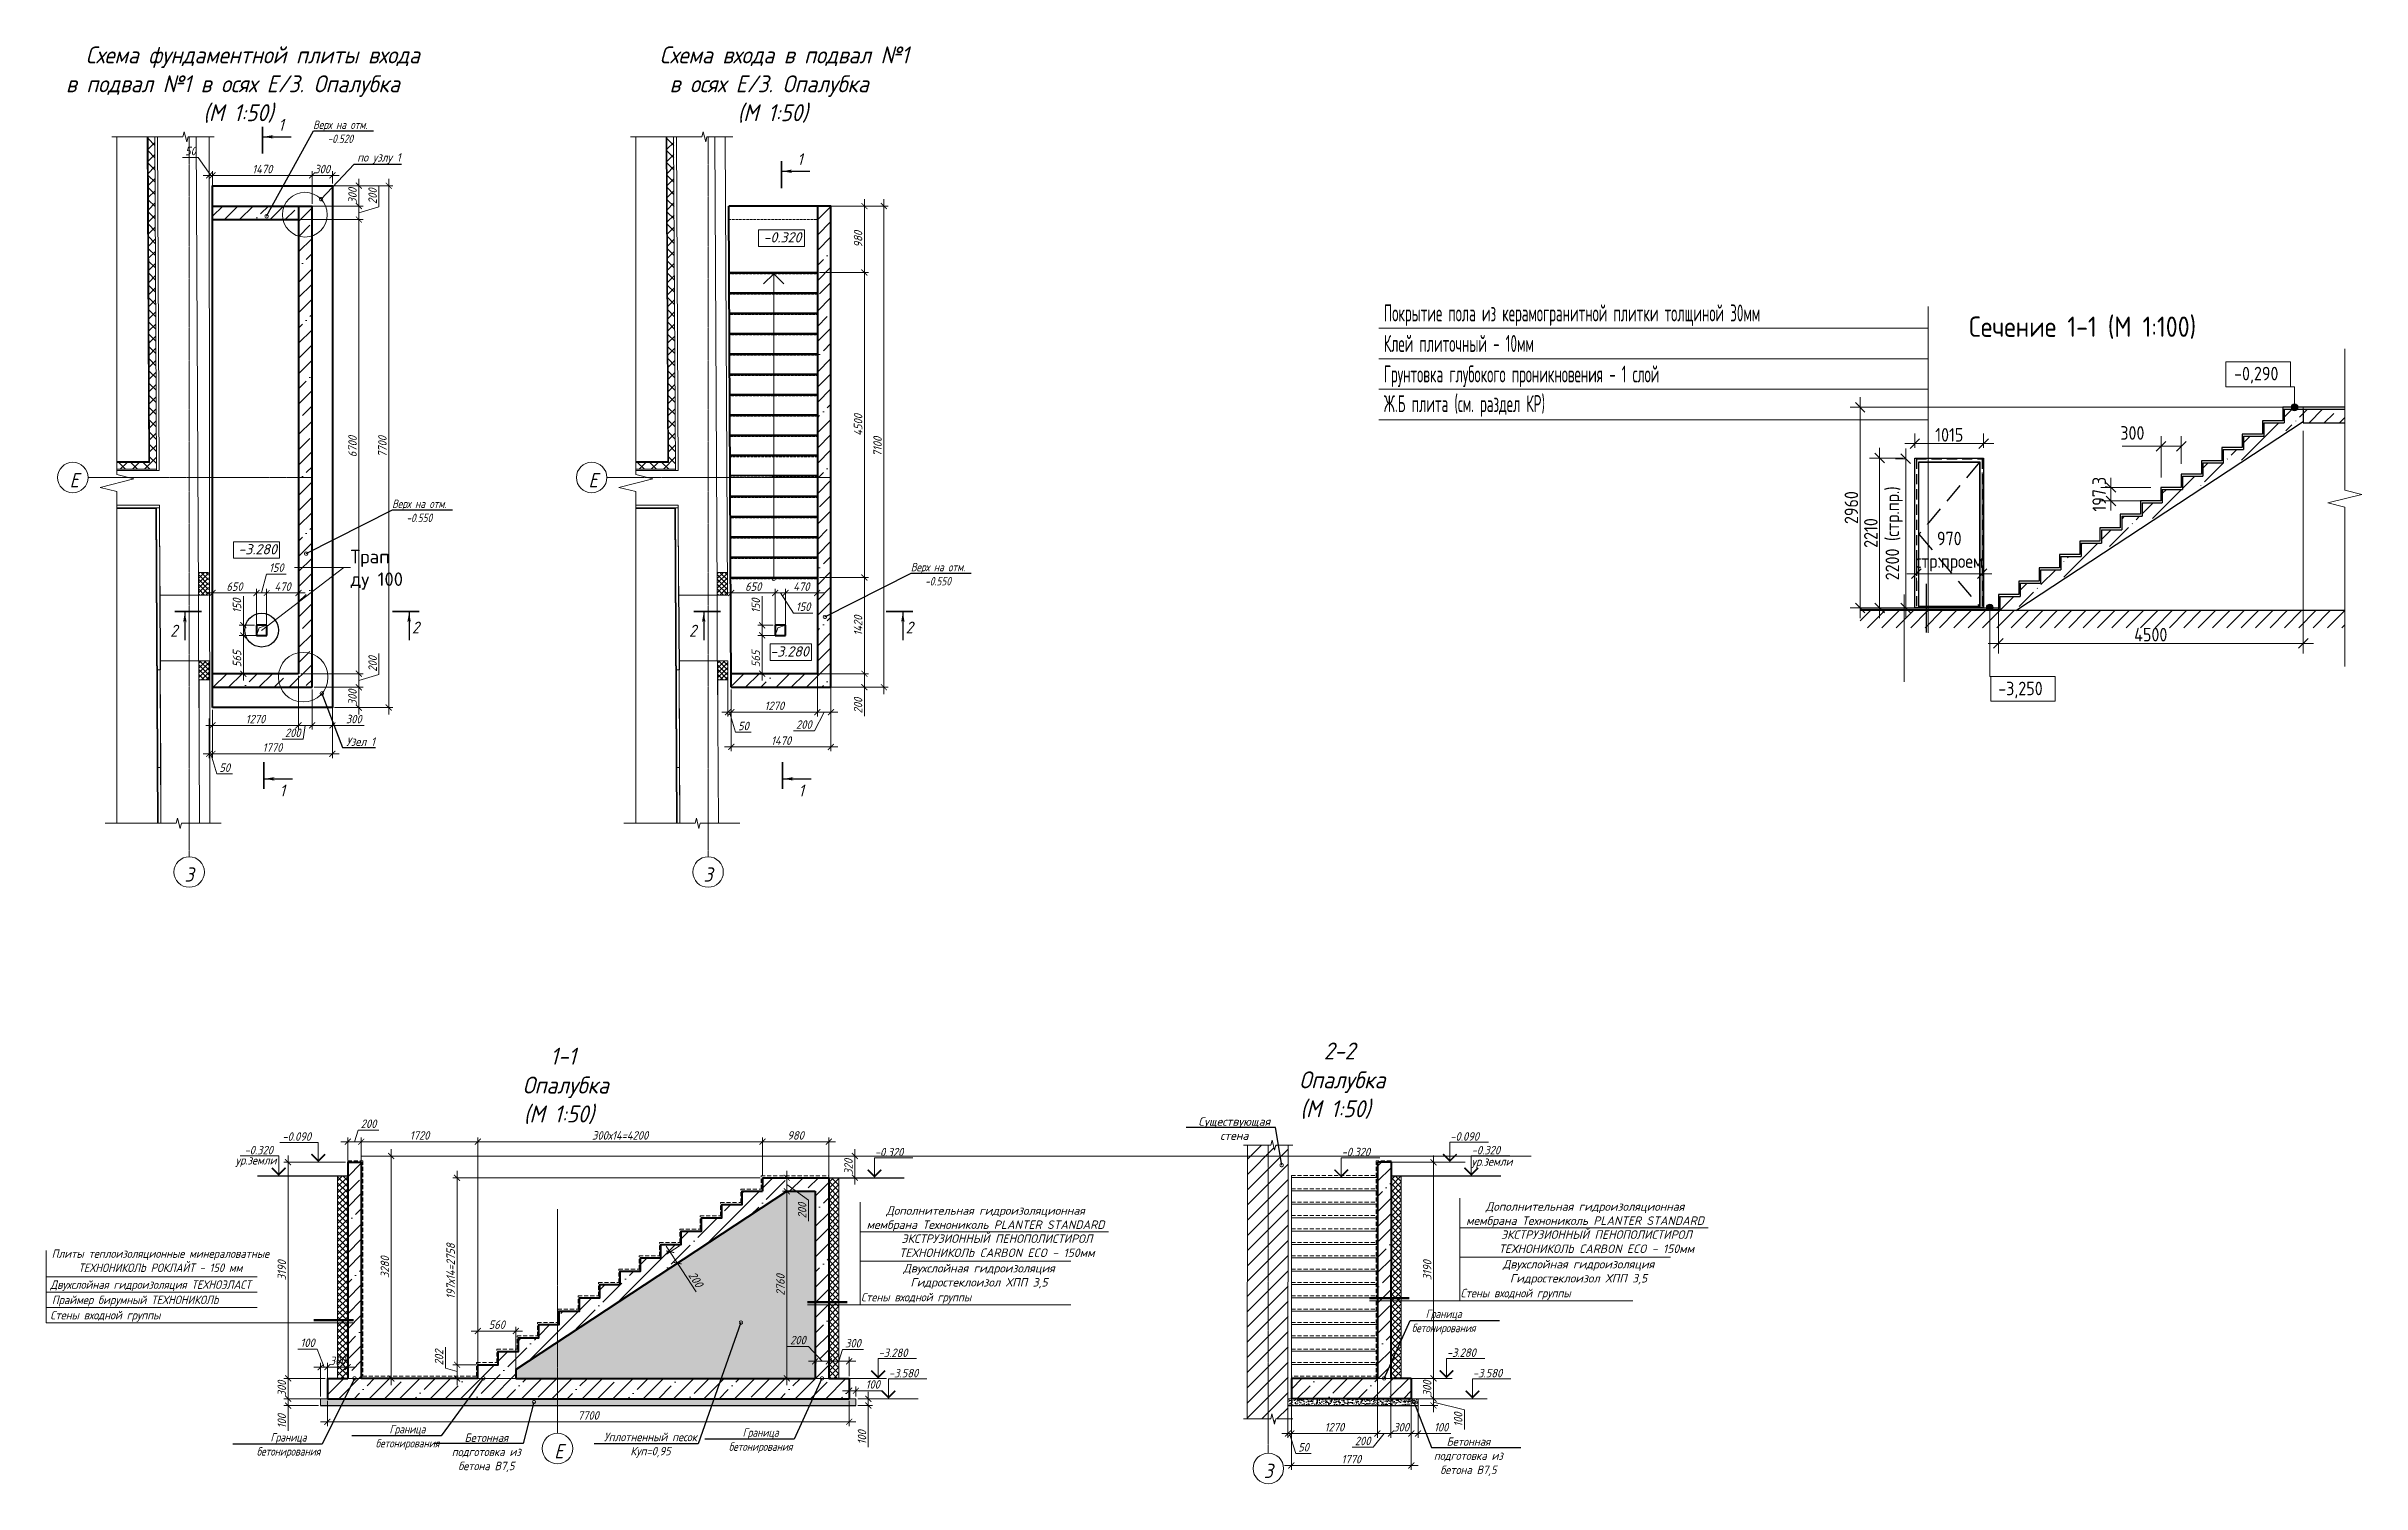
# Model space of a CAD drawing. Header units: millimetres. Extents: x 504091 to 2165846, y 135022 to 442887.
# Drawn here: x 1268218 to 1302392, y 247083 to 268288 of the extents above; entities that cross this region are included whole.
import ezdxf
from ezdxf import colors
from ezdxf.entities.mleader import LeaderData, LeaderLine
from ezdxf.math import Vec2, Vec3

# ---------------------------------------------------------------- set-up
doc = ezdxf.new("R2010")
doc.units = ezdxf.units.MM
for name, pattern in [('ADSK_Линия сетки', [25, 20, -2.5, 0, -2.5]), ('IMPORT-ADSK_Штриховая_ш3 п1_5 _2_', [4.5, 3, -1.5]), ('осеваяX2', [4, 2.5, -0.5, 0.5, -0.5])]:
    doc.linetypes.add(name, pattern=pattern)
doc.layers.get('Defpoints').update_dxf_attribs({"color": 255})
doc.layers.add('!Defpoints', color=255, linetype='Continuous', lineweight=5, plot=False)
doc.layers.add('ВСПОМОГАТЕЛЬНЫЙ', color=52, linetype='Continuous', lineweight=5, plot=False)
for name, color, linetype, lineweight in [('+АР_Вспомогательная', 7, 'Continuous', 9), ('A-ANNO-DIMS', 211, 'Continuous', 9), ('A-ANNO-NOTE', 131, 'Continuous', 20), ('A-DETL', 90, 'Continuous', 9), ('A-DETL-GENF', 92, 'Continuous', 18), ('A-DETL-MEDM', 33, 'Continuous', 9), ('A-DETL-THIN', 151, 'Continuous', 18), ('A-FLOR', 192, 'Continuous', 18), ('A-FLOR-PATT', 8, 'Continuous', 40), ('G-ANNO-DIMS', 111, 'Continuous', 9), ('S-STRS', 31, 'Continuous', 9), ('S-STRS-ANNO', 31, 'Continuous', 18), ('Аннотация', 7, 'Continuous', 9), ('Монолит тонкий', 204, 'Continuous', 9), ('Обобщенные модели', 7, 'Continuous', 18), ('Оси', 165, 'осеваяX2', 13), ('отметки', 7, 'Continuous', 20), ('Размер', 7, 'Continuous', 13), ('размеры', 7, 'Continuous', 9), ('Размеры КР', 164, 'Continuous', 9), ('СПДС_+АР_Выноски', 4, 'Continuous', 9)]:
    doc.layers.add(name, color=color, linetype=linetype, lineweight=lineweight)
for name, color, linetype in [('PS_Выноски', 7, 'Continuous'), ('PS_Обозначения', 7, 'Continuous'), ('SGRAND', 7, 'Continuous'), ('Контур', 7, 'Continuous')]:
    doc.layers.add(name, color=color, linetype=linetype)
doc.styles.add('GOST 2.304', font='CS_Gost2304.shx', dxfattribs={"width": 0.6, "oblique": 15})
doc.styles.add('GOST 2.304_new', font='isocpeur.ttf', dxfattribs={"width": 0.9, "oblique": 15})
doc.styles.add('GOST Common_4', font='GOST_Common.ttf', dxfattribs={"width": 0.9, "height": 200})
doc.styles.add('GOST Common_6', font='GOST_Common.ttf', dxfattribs={"width": 0.9, "height": 200})
doc.styles.add('PDF ISOCPEUR', font='isocpeur.ttf')
doc.linetypes.add('zem', pattern='A,1.9,[130,ltypeshp.shx,S=2.4,R=135,X=0.5,Y=-1.8],2,[130,ltypeshp.shx,S=2.4,R=135,X=0.5,Y=-1.8],2,[130,ltypeshp.shx,S=2.4,R=135,X=0.5,Y=-1.8],3.8', length=9.7)
doc.linetypes.add('зигзаг', pattern='A,0.00254,-5.08,[131,ltypeshp.shx,S=5.08,R=0,X=-5.08,Y=0],-10.16,[131,ltypeshp.shx,S=5.08,R=180,X=5.08,Y=0],-5.08', length=20.32254)
doc.dimstyles.new('ADSK_Основной_2_мм', dxfattribs={"dimscale": 304.8, "dimtxt": 201.142999, "dimasz": 0.463911, "dimexe": 0.492126, "dimexo": 0.492126, "dimgap": 0.098425, "dimtad": 1, "dimrnd": 0.01, "dimdsep": 46, "dimtxsty": 'GOST Common_4', "dimblk1": 'OBLIQUE', "dimblk2": 'OBLIQUE', "dimsah": 1, "dimcen": 0.09, "dimdle": 0.492126, "dimazin": 2, "dimtfac": 1, "dimtdec": 4, "dimtix": 1, "dimtmove": 0, "dimatfit": 3, "dimfxl": 0, "dimtvp": 1, "dimtolj": 1, "dimtzin": 0, "dimlwd": 20, "dimlwe": 20, "dimarcsym": 0})
doc.dimstyles.new('SPDS 1_50', dxfattribs={"dimscale": 50, "dimtxt": 2.5, "dimasz": 1.77, "dimexe": 1.25, "dimexo": 0.625, "dimtad": 1, "dimdec": 0, "dimrnd": 0.001, "dimzin": 9, "dimtxsty": 'GOST 2.304_new', "dimblk": 'ARCHTICK', "dimcen": 2.5, "dimdle": 2, "dimclrt": 256, "dimadec": 0, "dimazin": 2, "dimtfac": 0.75, "dimtdec": 0, "dimtmove": 1, "dimatfit": 3, "dimfxl": 0, "dimtolj": 1, "dimlwd": 9, "dimlwe": 9, "dimarcsym": 0})
pattern_1 = [(45, (1298612.4, 261525.23), (-224.506, 224.506), []), (45, (1298836.9, 261525.23), (-224.506, 224.506), [396.875, -79.375, 3.353, -76.022])]

msp = doc.modelspace()

# ---------------------------------------------------------------- texts
at = {"layer": 'G-ANNO-DIMS', "color": 18, "lineweight": 20, "true_color": 0x000000, "char_height": 200, "width": 1028.822569, "attachment_point": 1, "line_spacing_factor": 1.022761, "style": 'GOST Common_6'}
for s, insert in [('-0,290', (1300508.5669, 263559.8706)), ('-3,250', (1297027.3688, 258914.2137))]:
    msp.add_mtext(s, dxfattribs=dict(at, insert=insert))
at = {"layer": 'PS_Обозначения', "style": 'GOST 2.304_new', "oblique": 15, "width": 0.9}
for s, p in [('1', (1271643.6783, 267042.1808)), ('1', (1279302.1796, 266534.0369)), ('2', (1270046.3089, 259579.5759)), ('2', (1273613.5698, 259625.8637)), ('2', (1277704.8103, 259579.5759)), ('2', (1280901.202, 259625.8637)), ('1', (1271662.1898, 257221.713)), ('1', (1279320.6911, 257221.713))]:
    msp.add_text(s, height=175, dxfattribs=at).set_placement(p)
at = {"layer": 'Аннотация', "lineweight": 9}
note = msp.add_mtext_dynamic_manual_height_columns('\\pi403.54;Схема фундаментной плиты входа \\P\\pi111.5525;в подвал №1 в осях Е/3. Опалубка  \\P', width=5463.042089, gutter_width=2500, heights=[1983.7092, 0], dxfattribs=dict(at, insert=(1268395.851, 268286.0023), char_height=250, attachment_point=1, line_spacing_factor=1.022766, style='GOST 2.304_new'))
for column, words in zip(note.columns.linked_columns, ['\\pi2137.2425;(М 1:50)']):
    column.text = words
at = {"layer": 'Аннотация', "lineweight": 9, "attachment_point": 1, "line_spacing_factor": 1.022766}
for s, width, heights, insert, char_height, style in [('\\pi483.37475;Схема входа в подвал №1 \\P\\pi629.36735;в осях Е/3. Опалубка  \\P\\pi1631.81925;(М 1:50)', 4452.196591, [1983.7092], (1276787.6856, 268286.0023), 250, 'GOST 2.304_new'), ('Сечение 1-1 (М 1:100)', 26195.080764, [5988.9934], (1296598.0737, 264301.686), 300, 'GOST Common_6'), ('\\pi1978.85465;2-2\\P\\pi1472.60465; Опалубка  \\P\\pi1631.81925;(М 1:50)', 4452.196591, [1983.7092], (1285094.5344, 253591.8579), 250, 'GOST 2.304_new'), ('\\pi2023.85465;1-1\\P\\pi1472.60465; Опалубка  \\P\\pi1631.81925;(М 1:50)', 4452.196591, [1983.7092], (1273632.3757, 253515.0542), 250, 'GOST 2.304_new')]:
    msp.add_mtext_dynamic_manual_height_columns(s, width=width, gutter_width=2500, heights=heights, dxfattribs=dict(at, insert=insert, char_height=char_height, style=style))
at = {"layer": 'ВСПОМОГАТЕЛЬНЫЙ', "color": 7, "ltscale": 100, "style": 'GOST 2.304', "width": 0.7}
for s, p in [('Покрытие пола из керамогранитной плитки толщиной 30мм', (1287959.0802, 264229.0077)), ('Клей плиточный - 10мм', (1287959.0802, 263779.0077)), ('Грунтовка глубокого проникновения - 1 слой', (1287959.0802, 263329.0077)), ('Ж.Б плита (см. раздел КР)', (1287959.0802, 262891.2804))]:
    msp.add_text(s, height=250, dxfattribs=at).set_placement(p)
at = {"layer": 'Оси', "char_height": 210, "width": 139.32, "attachment_point": 5, "line_spacing_factor": 1.022766, "style": 'GOST 2.304_new'}
for s, insert in [('\\pt89.999,180.0015,270.0005,359.9995,449.9985,540.001,630,719.999,810.0015,900.0005,989.9995,1079.9985,1170.001,1260,1349.999,1440.0015,1530.0005,1619.9995,1709.9985,1800.001,1890,1979.999,2070.0015,2160.0005,2249.9995,2339.9985,2430.001,2520,2609.999,2700.0015,2790.0005,2879.9995;Е', (1268629.7821, 261887.1901)), ('\\pt89.999,180.0015,270.0005,359.9995,449.9985,540.001,630,719.999,810.0015,900.0005,989.9995,1079.9985,1170.001,1260,1349.999,1440.0015,1530.0005,1619.9995,1709.9985,1800.001,1890,1979.999,2070.0015,2160.0005,2249.9995,2339.9985,2430.001,2520,2609.999,2700.0015,2790.0005,2879.9995;Е', (1276288.2834, 261887.1901)), ('\\pt53.9994,108.0009,162.0003,215.9997,269.9991,324.0006,378,431.9994,486.0009,540.0003,593.9997,647.9991,702.0006,756,809.9994,864.0009,918.0003,971.9997,1025.9991,1080.0006,1134,1187.9994,1242.0009,1296.0003,1349.9997,1403.9991,1458.0006,1512,1565.9994,1620.0009,1674.0003,1727.9997;3', (1270326.3896, 256069.7429)), ('\\pt53.9994,108.0009,162.0003,215.9997,269.9991,324.0006,378,431.9994,486.0009,540.0003,593.9997,647.9991,702.0006,756,809.9994,864.0009,918.0003,971.9997,1025.9991,1080.0006,1134,1187.9994,1242.0009,1296.0003,1349.9997,1403.9991,1458.0006,1512,1565.9994,1620.0009,1674.0003,1727.9997;3', (1277984.8909, 256069.7429)), ('\\pt89.999,180.0015,270.0005,359.9995,449.9985,540.001,630,719.999,810.0015,900.0005,989.9995,1079.9985,1170.001,1260,1349.999,1440.0015,1530.0005,1619.9995,1709.9985,1800.001,1890,1979.999,2070.0015,2160.0005,2249.9995,2339.9985,2430.001,2520,2609.999,2700.0015,2790.0005,2879.9995;Е', (1275782.9325, 247561.8236)), ('\\pt53.9994,108.0009,162.0003,215.9997,269.9991,324.0006,378,431.9994,486.0009,540.0003,593.9997,647.9991,702.0006,756,809.9994,864.0009,918.0003,971.9997,1025.9991,1080.0006,1134,1187.9994,1242.0009,1296.0003,1349.9997,1403.9991,1458.0006,1512,1565.9994,1620.0009,1674.0003,1727.9997;3', (1286253.8874, 247271.8403))]:
    msp.add_mtext(s, dxfattribs=dict(at, insert=insert))
at = {"layer": 'отметки', "lineweight": 20, "char_height": 150, "width": 771.616927, "attachment_point": 1, "line_spacing_factor": 1.022761, "style": 'GOST 2.304_new'}
for s, insert in [('{\\W1;-0.320}', (1278802.957, 265544.7941)), ('{\\W1;-3.280}', (1271051.9038, 260943.4694)), ('{\\W1;-3.280}', (1278902.297, 259435.135))]:
    msp.add_mtext(s, dxfattribs=dict(at, insert=insert))
at = {"layer": 'Размер', "ltscale": 20, "insert": (1290928.7007, 251234.2896), "char_height": 125, "width": 3630.396291, "attachment_point": 2, "style": 'GOST 2.304_new', "bg_fill": 2}
msp.add_mtext('\\A1;{\\W1;Дополнительная гидроизоляционная мембрана Технониколь PLANTER STANDARD}', dxfattribs=at)
at = {"layer": 'размеры', "ltscale": 50, "style": 'GOST 2.304_new', "oblique": 15, "width": 0.9}
for s, p in [('-0.090', (1271701.165, 252141.2289)), ('-0.090', (1288939.9042, 252143.2289)), ('ур.земли', (1271012.1044, 251791.0306)), ('-0.320', (1271142.675, 251941.2289)), ('-0.320', (1280446.1511, 251911.2289)), ('-0.320', (1287335.9351, 251913.4217)), ('ур.земли', (1289255.0876, 251773.5824)), ('-0.320', (1289255.0876, 251941.2289)), ('-3.280', (1280500.4625, 248951.4217)), ('-3.280', (1288889.4801, 248953.565)), ('-3.580', (1280653.971, 248651.2289)), ('-3.580', (1289273.2723, 248651.2289))]:
    msp.add_text(s, height=125, dxfattribs=at).set_placement(p)
at = {"layer": 'СПДС_+АР_Выноски', "color": 7, "ltscale": 100, "style": 'GOST 2.304_new', "oblique": 15, "width": 0.9}
for s, p in [('Двухслойная гидроизоляция ТЕХНОЭЛАСТ', (1268276.1406, 249957.3726)), ('Праймер бирумный ТЕХНОНИКОЛЬ', (1268299.6319, 249732.3726)), ('Стены входной группы', (1280243.0021, 249772.8253)), ('Стены входной группы', (1289091.4856, 249832.3022)), ('Стены входной группы', (1268276.4008, 249507.3726))]:
    msp.add_text(s, height=125, dxfattribs=at).set_placement(p)

# ---------------------------------------------------------------- blocks, each defined once
blk = doc.blocks.new('_DotSmall')
at = {"color": 0, "linetype": 'ByBlock', "lineweight": 35, "const_width": 0.5}
blk.add_lwpolyline([(-0.0625, 0, 1), (0.0625, 0, 1)], format="xyb", close=True, dxfattribs=at)
blk = doc.blocks.new('_ArchTick')
at = {"color": 0, "linetype": 'ByBlock', "const_width": 0.15}
blk.add_lwpolyline([(-0.5, -0.5), (0.5, 0.5)], dxfattribs=at)
blk = doc.blocks.new('*D2813')
at = {"layer": 'Defpoints', "color": 0, "lineweight": 20, "transparency": 16777216}
for p in [(1272367, 248803), (1272267, 248336), (1272367, 248336)]:
    blk.add_point(p, dxfattribs=at)
at = {"layer": 'Контур', "color": 0, "lineweight": 9, "transparency": 16777216}
for p, q in [((1272217, 249068), (1271930, 249068)), ((1272167, 248803), (1272467, 248803)), ((1272317, 248803), (1272217, 249068)), ((1272267, 248368), (1272267, 248865)), ((1272367, 248368), (1272367, 248865))]:
    blk.add_line(p, q, dxfattribs=at)
at = {"layer": 'Контур', "color": 0, "lineweight": 9, "transparency": 16777216, "xscale": 88.5, "yscale": 88.5, "zscale": 88.5, "rotation": 180}
blk.add_blockref('_ArchTick', (1272267, 248803), dxfattribs=at)
at = {"layer": 'Контур', "color": 0, "lineweight": 9, "transparency": 16777216, "xscale": 88.5, "yscale": 88.5, "zscale": 88.5}
blk.add_blockref('_ArchTick', (1272367, 248803), dxfattribs=at)
at = {"layer": 'Контур', "lineweight": 20, "transparency": 16777216, "insert": (1272074, 249162), "char_height": 125, "attachment_point": 5, "style": 'GOST 2.304_new'}
blk.add_mtext('\\A1;100', dxfattribs=at)
blk = doc.blocks.new('*D2814')
at = {"layer": 'Defpoints', "color": 0, "lineweight": 20, "transparency": 16777216}
for p in [(1271787, 248236), (1272267, 248336), (1272267, 248236)]:
    blk.add_point(p, dxfattribs=at)
at = {"layer": 'Контур', "color": 0, "lineweight": 9, "transparency": 16777216}
for p, q in [((1272236, 248336), (1271725, 248336)), ((1272236, 248236), (1271725, 248236)), ((1271787, 248436), (1271787, 248136)), ((1271787, 247861), (1271787, 248236))]:
    blk.add_line(p, q, dxfattribs=at)
at = {"layer": 'Контур', "color": 0, "lineweight": 9, "transparency": 16777216, "xscale": 88.5, "yscale": 88.5, "zscale": 88.5}
for p, rotation in [((1271787, 248336), 90), ((1271787, 248236), 270)]:
    blk.add_blockref('_ArchTick', p, dxfattribs=dict(at, rotation=rotation))
at = {"layer": 'Контур', "lineweight": 20, "transparency": 16777216, "insert": (1271693, 248004), "char_height": 125, "attachment_point": 5, "rotation": 90, "style": 'GOST 2.304_new'}
blk.add_mtext('\\A1;100', dxfattribs=at)
blk = doc.blocks.new('*D2815')
at = {"layer": 'Defpoints', "color": 0, "lineweight": 20, "transparency": 16777216}
for p in [(1272367, 248336), (1280068, 248336), (1280068, 247996)]:
    blk.add_point(p, dxfattribs=at)
at = {"layer": 'Контур', "color": 0, "lineweight": 9, "transparency": 16777216}
for p, q in [((1272367, 248305), (1272367, 247934)), ((1280068, 248305), (1280068, 247934)), ((1272267, 247996), (1280168, 247996))]:
    blk.add_line(p, q, dxfattribs=at)
at = {"layer": 'Контур', "color": 0, "lineweight": 9, "transparency": 16777216, "xscale": 88.5, "yscale": 88.5, "zscale": 88.5, "rotation": 180}
blk.add_blockref('_ArchTick', (1272367, 247996), dxfattribs=at)
at = {"layer": 'Контур', "color": 0, "lineweight": 9, "transparency": 16777216, "xscale": 88.5, "yscale": 88.5, "zscale": 88.5}
blk.add_blockref('_ArchTick', (1280068, 247996), dxfattribs=at)
at = {"layer": 'Контур', "lineweight": 20, "transparency": 16777216, "insert": (1276217, 248090), "char_height": 125, "attachment_point": 5, "style": 'GOST 2.304_new'}
blk.add_mtext('\\A1;7700', dxfattribs=at)
blk = doc.blocks.new('*D2816')
at = {"layer": 'Defpoints', "color": 0, "lineweight": 20, "transparency": 16777216}
for p in [(1271787, 248636), (1272367, 248636), (1272367, 248336)]:
    blk.add_point(p, dxfattribs=at)
at = {"layer": 'Контур', "color": 0, "lineweight": 9, "transparency": 16777216}
for p, q in [((1272336, 248636), (1271725, 248636)), ((1271787, 248236), (1271787, 248736)), ((1272336, 248336), (1271725, 248336))]:
    blk.add_line(p, q, dxfattribs=at)
at = {"layer": 'Контур', "color": 0, "lineweight": 9, "transparency": 16777216, "xscale": 88.5, "yscale": 88.5, "zscale": 88.5}
for p, rotation in [((1271787, 248636), 90), ((1271787, 248336), 270)]:
    blk.add_blockref('_ArchTick', p, dxfattribs=dict(at, rotation=rotation))
at = {"layer": 'Контур', "lineweight": 20, "transparency": 16777216, "insert": (1271693, 248486), "char_height": 125, "attachment_point": 5, "rotation": 90, "style": 'GOST 2.304_new'}
blk.add_mtext('\\A1;300', dxfattribs=at)
blk = doc.blocks.new('*D2817')
at = {"layer": 'Defpoints', "color": 0, "lineweight": 20, "transparency": 16777216}
for p in [(1271787, 251826), (1272667, 251826), (1272367, 248636)]:
    blk.add_point(p, dxfattribs=at)
at = {"layer": 'Контур', "color": 0, "lineweight": 9, "transparency": 16777216}
for p, q in [((1271787, 248536), (1271787, 251926)), ((1272636, 251826), (1271725, 251826)), ((1272336, 248636), (1271725, 248636))]:
    blk.add_line(p, q, dxfattribs=at)
at = {"layer": 'Контур', "color": 0, "lineweight": 9, "transparency": 16777216, "xscale": 88.5, "yscale": 88.5, "zscale": 88.5}
for p, rotation in [((1271787, 251826), 90), ((1271787, 248636), 270)]:
    blk.add_blockref('_ArchTick', p, dxfattribs=dict(at, rotation=rotation))
at = {"layer": 'Контур', "lineweight": 20, "transparency": 16777216, "insert": (1271693, 250231), "char_height": 125, "attachment_point": 5, "rotation": 90, "style": 'GOST 2.304_new'}
blk.add_mtext('\\A1;3190', dxfattribs=at)
blk = doc.blocks.new('*D2818')
at = {"layer": 'Defpoints', "color": 0, "lineweight": 20, "transparency": 16777216}
for p in [(1274587, 252128), (1272867, 248636), (1274587, 248636)]:
    blk.add_point(p, dxfattribs=at)
at = {"layer": 'Контур', "color": 0, "lineweight": 9, "transparency": 16777216}
for p, q in [((1272767, 252128), (1274687, 252128)), ((1272867, 248668), (1272867, 252190)), ((1274587, 248668), (1274587, 252190))]:
    blk.add_line(p, q, dxfattribs=at)
at = {"layer": 'Контур', "color": 0, "lineweight": 9, "transparency": 16777216, "xscale": 88.5, "yscale": 88.5, "zscale": 88.5, "rotation": 180}
blk.add_blockref('_ArchTick', (1272867, 252128), dxfattribs=at)
at = {"layer": 'Контур', "color": 0, "lineweight": 9, "transparency": 16777216, "xscale": 88.5, "yscale": 88.5, "zscale": 88.5}
blk.add_blockref('_ArchTick', (1274587, 252128), dxfattribs=at)
at = {"layer": 'Контур', "lineweight": 20, "transparency": 16777216, "insert": (1273727, 252221), "char_height": 125, "attachment_point": 5, "style": 'GOST 2.304_new'}
blk.add_mtext('\\A1;1720', dxfattribs=at)
blk = doc.blocks.new('*D2819')
at = {"layer": 'Defpoints', "color": 0, "lineweight": 20, "transparency": 16777216}
for p in [(1272667, 252128), (1272667, 251826), (1272867, 251826)]:
    blk.add_point(p, dxfattribs=at)
at = {"layer": 'Контур', "color": 0, "lineweight": 9, "transparency": 16777216}
for p, q in [((1272767, 252128), (1272819, 252299)), ((1272819, 252299), (1273128, 252299)), ((1272967, 252128), (1272567, 252128)), ((1272667, 251858), (1272667, 252190)), ((1272867, 251858), (1272867, 252190))]:
    blk.add_line(p, q, dxfattribs=at)
at = {"layer": 'Контур', "color": 0, "lineweight": 9, "transparency": 16777216, "xscale": 88.5, "yscale": 88.5, "zscale": 88.5, "rotation": 180}
blk.add_blockref('_ArchTick', (1272667, 252128), dxfattribs=at)
at = {"layer": 'Контур', "color": 0, "lineweight": 9, "transparency": 16777216, "xscale": 88.5, "yscale": 88.5, "zscale": 88.5}
blk.add_blockref('_ArchTick', (1272867, 252128), dxfattribs=at)
at = {"layer": 'Контур', "lineweight": 20, "transparency": 16777216, "insert": (1272974, 252393), "char_height": 125, "attachment_point": 5, "style": 'GOST 2.304_new'}
blk.add_mtext('\\A1;200', dxfattribs=at)
blk = doc.blocks.new('*D2820')
at = {"layer": 'Defpoints', "color": 0, "lineweight": 20, "transparency": 16777216}
for p in [(1278787, 252128), (1278787, 251596), (1274587, 248836)]:
    blk.add_point(p, dxfattribs=at)
at = {"layer": 'Контур', "color": 0, "lineweight": 9, "transparency": 16777216}
for p, q in [((1274487, 252128), (1278887, 252128)), ((1274587, 248868), (1274587, 252190)), ((1278787, 251628), (1278787, 252190))]:
    blk.add_line(p, q, dxfattribs=at)
at = {"layer": 'Контур', "color": 0, "lineweight": 9, "transparency": 16777216, "xscale": 88.5, "yscale": 88.5, "zscale": 88.5, "rotation": 180}
blk.add_blockref('_ArchTick', (1274587, 252128), dxfattribs=at)
at = {"layer": 'Контур', "color": 0, "lineweight": 9, "transparency": 16777216, "xscale": 88.5, "yscale": 88.5, "zscale": 88.5}
blk.add_blockref('_ArchTick', (1278787, 252128), dxfattribs=at)
at = {"layer": 'Контур', "lineweight": 20, "transparency": 16777216, "insert": (1276687, 252221), "char_height": 125, "attachment_point": 5, "style": 'GOST 2.304_new'}
blk.add_mtext('\\A1;300х14=4200', dxfattribs=at)
blk = doc.blocks.new('*D2821')
at = {"layer": 'Defpoints', "color": 0, "lineweight": 20, "transparency": 16777216}
for p in [(1279767, 252128), (1278787, 251596), (1279767, 251595)]:
    blk.add_point(p, dxfattribs=at)
at = {"layer": 'Контур', "color": 0, "lineweight": 9, "transparency": 16777216}
for p, q in [((1278687, 252128), (1279867, 252128)), ((1278787, 251628), (1278787, 252190)), ((1279767, 251626), (1279767, 252190))]:
    blk.add_line(p, q, dxfattribs=at)
at = {"layer": 'Контур', "color": 0, "lineweight": 9, "transparency": 16777216, "xscale": 88.5, "yscale": 88.5, "zscale": 88.5, "rotation": 180}
blk.add_blockref('_ArchTick', (1278787, 252128), dxfattribs=at)
at = {"layer": 'Контур', "color": 0, "lineweight": 9, "transparency": 16777216, "xscale": 88.5, "yscale": 88.5, "zscale": 88.5}
blk.add_blockref('_ArchTick', (1279767, 252128), dxfattribs=at)
at = {"layer": 'Контур', "lineweight": 20, "transparency": 16777216, "insert": (1279277, 252221), "char_height": 125, "attachment_point": 5, "style": 'GOST 2.304_new'}
blk.add_mtext('\\A1;980', dxfattribs=at)
blk = doc.blocks.new('*D2822')
at = {"layer": 'Defpoints', "color": 0, "lineweight": 20, "transparency": 16777216}
for p in [(1274280, 248838), (1274587, 248838), (1274587, 248636)]:
    blk.add_point(p, dxfattribs=at)
at = {"layer": 'Контур', "color": 0, "lineweight": 9, "transparency": 16777216}
for p, q in [((1274108, 248789), (1274108, 249099)), ((1274556, 248838), (1274217, 248838)), ((1274280, 248536), (1274280, 248938)), ((1274280, 248737), (1274108, 248789)), ((1274556, 248636), (1274217, 248636))]:
    blk.add_line(p, q, dxfattribs=at)
at = {"layer": 'Контур', "color": 0, "lineweight": 9, "transparency": 16777216, "xscale": 88.5, "yscale": 88.5, "zscale": 88.5}
for p, rotation in [((1274280, 248838), 90), ((1274280, 248636), 270)]:
    blk.add_blockref('_ArchTick', p, dxfattribs=dict(at, rotation=rotation))
at = {"layer": 'Контур', "lineweight": 20, "transparency": 16777216, "insert": (1274014, 248944), "char_height": 125, "attachment_point": 5, "rotation": 90, "style": 'GOST 2.304_new'}
blk.add_mtext('\\A1;202', dxfattribs=at)
blk = doc.blocks.new('*D2823')
at = {"layer": 'Defpoints', "color": 0, "lineweight": 20, "transparency": 16777216}
for p in [(1274280, 251596), (1278787, 251596), (1274587, 248838)]:
    blk.add_point(p, dxfattribs=at)
at = {"layer": 'Контур', "color": 0, "lineweight": 9, "transparency": 16777216}
for p, q in [((1278756, 251596), (1274217, 251596)), ((1274280, 248738), (1274280, 251696)), ((1274556, 248838), (1274217, 248838))]:
    blk.add_line(p, q, dxfattribs=at)
at = {"layer": 'Контур', "color": 0, "lineweight": 9, "transparency": 16777216, "xscale": 88.5, "yscale": 88.5, "zscale": 88.5}
for p, rotation in [((1274280, 251596), 90), ((1274280, 248838), 270)]:
    blk.add_blockref('_ArchTick', p, dxfattribs=dict(at, rotation=rotation))
at = {"layer": 'Контур', "lineweight": 20, "transparency": 16777216, "insert": (1274186, 250217), "char_height": 125, "attachment_point": 5, "rotation": 90, "style": 'GOST 2.304_new'}
blk.add_mtext('\\A1;197х14=2758', dxfattribs=at)
blk = doc.blocks.new('*D2824')
at = {"layer": 'Defpoints', "color": 0, "lineweight": 20, "transparency": 16777216}
for p in [(1275505, 251917), (1273309, 248636), (1273358, 248636)]:
    blk.add_point(p, dxfattribs=at)
at = {"layer": 'Контур', "color": 0, "lineweight": 9, "transparency": 16777216}
for p, q in [((1275473, 251917), (1273246, 251917)), ((1273309, 252017), (1273309, 248536)), ((1273327, 248636), (1273246, 248636))]:
    blk.add_line(p, q, dxfattribs=at)
at = {"layer": 'Контур', "color": 0, "lineweight": 9, "transparency": 16777216, "xscale": 88.5, "yscale": 88.5, "zscale": 88.5}
for p, rotation in [((1273309, 251917), 90), ((1273309, 248636), 270)]:
    blk.add_blockref('_ArchTick', p, dxfattribs=dict(at, rotation=rotation))
at = {"layer": 'Контур', "lineweight": 20, "transparency": 16777216, "insert": (1273215, 250277), "char_height": 125, "attachment_point": 5, "rotation": 90, "style": 'GOST 2.304_new'}
blk.add_mtext('\\A1;3280', dxfattribs=at)
blk = doc.blocks.new('*D2825')
at = {"layer": 'Defpoints', "color": 0, "lineweight": 20, "transparency": 16777216}
for p in [(1278072, 251917), (1279277, 251596), (1280151, 251596)]:
    blk.add_point(p, dxfattribs=at)
at = {"layer": 'Контур', "color": 0, "lineweight": 9, "transparency": 16777216}
for p, q in [((1278103, 251917), (1280214, 251917)), ((1280151, 252017), (1280151, 251496)), ((1279308, 251596), (1280214, 251596))]:
    blk.add_line(p, q, dxfattribs=at)
at = {"layer": 'Контур', "color": 0, "lineweight": 9, "transparency": 16777216, "xscale": 88.5, "yscale": 88.5, "zscale": 88.5}
for p, rotation in [((1280151, 251917), 90), ((1280151, 251596), 270)]:
    blk.add_blockref('_ArchTick', p, dxfattribs=dict(at, rotation=rotation))
at = {"layer": 'Контур', "lineweight": 20, "transparency": 16777216, "insert": (1280057, 251757), "char_height": 125, "attachment_point": 5, "rotation": 90, "style": 'GOST 2.304_new'}
blk.add_mtext('\\A1;320', dxfattribs=at)
blk = doc.blocks.new('*D2826')
at = {"layer": 'Defpoints', "color": 0, "lineweight": 20, "transparency": 16777216}
for p in [(1275147, 249335), (1274587, 248738), (1275147, 248681)]:
    blk.add_point(p, dxfattribs=at)
at = {"layer": 'Контур', "color": 0, "lineweight": 9, "transparency": 16777216}
for p, q in [((1274487, 249335), (1275247, 249335)), ((1274587, 248770), (1274587, 249397)), ((1275147, 248713), (1275147, 249397))]:
    blk.add_line(p, q, dxfattribs=at)
at = {"layer": 'Контур', "color": 0, "lineweight": 9, "transparency": 16777216, "xscale": 88.5, "yscale": 88.5, "zscale": 88.5, "rotation": 180}
blk.add_blockref('_ArchTick', (1274587, 249335), dxfattribs=at)
at = {"layer": 'Контур', "color": 0, "lineweight": 9, "transparency": 16777216, "xscale": 88.5, "yscale": 88.5, "zscale": 88.5}
blk.add_blockref('_ArchTick', (1275147, 249335), dxfattribs=at)
at = {"layer": 'Контур', "lineweight": 20, "transparency": 16777216, "insert": (1274867, 249429), "char_height": 125, "attachment_point": 5, "style": 'GOST 2.304_new'}
blk.add_mtext('\\A1;560', dxfattribs=at)
blk = doc.blocks.new('*D2827')
at = {"layer": 'Defpoints', "color": 0, "lineweight": 20, "transparency": 16777216}
for p in [(1279147, 251396), (1279567, 251396), (1279567, 248636)]:
    blk.add_point(p, dxfattribs=at)
at = {"layer": 'Контур', "color": 0, "lineweight": 9, "transparency": 16777216}
for p, q in [((1279535, 251396), (1279084, 251396)), ((1279147, 248536), (1279147, 251496)), ((1279535, 248636), (1279084, 248636))]:
    blk.add_line(p, q, dxfattribs=at)
at = {"layer": 'Контур', "color": 0, "lineweight": 9, "transparency": 16777216, "xscale": 88.5, "yscale": 88.5, "zscale": 88.5}
for p, rotation in [((1279147, 251396), 90), ((1279147, 248636), 270)]:
    blk.add_blockref('_ArchTick', p, dxfattribs=dict(at, rotation=rotation))
at = {"layer": 'Контур', "lineweight": 20, "transparency": 16777216, "insert": (1279053, 250016), "char_height": 125, "attachment_point": 5, "rotation": 90, "style": 'GOST 2.304_new'}
blk.add_mtext('\\A1;2760', dxfattribs=at)
blk = doc.blocks.new('*D2828')
at = {"layer": 'Defpoints', "color": 0, "lineweight": 20, "transparency": 16777216}
for p in [(1279147, 251596), (1279375, 251596), (1279567, 251396)]:
    blk.add_point(p, dxfattribs=at)
at = {"layer": 'Контур', "color": 0, "lineweight": 9, "transparency": 16777216}
for p, q in [((1279344, 251596), (1279084, 251596)), ((1279147, 251296), (1279147, 251696)), ((1279535, 251396), (1279084, 251396)), ((1279147, 251496), (1279467, 251267)), ((1279467, 251267), (1279467, 250957))]:
    blk.add_line(p, q, dxfattribs=at)
at = {"layer": 'Контур', "color": 0, "lineweight": 9, "transparency": 16777216, "xscale": 88.5, "yscale": 88.5, "zscale": 88.5}
for p, rotation in [((1279147, 251596), 90), ((1279147, 251396), 270)]:
    blk.add_blockref('_ArchTick', p, dxfattribs=dict(at, rotation=rotation))
at = {"layer": 'Контур', "lineweight": 20, "transparency": 16777216, "insert": (1279373, 251112), "char_height": 125, "attachment_point": 5, "rotation": 90, "style": 'GOST 2.304_new'}
blk.add_mtext('\\A1;200', dxfattribs=at)
blk = doc.blocks.new('*D2829')
at = {"layer": 'Defpoints', "color": 0, "lineweight": 20, "transparency": 16777216}
for p in [(1277587, 250611), (1277534, 250337), (1277697, 250444)]:
    blk.add_point(p, dxfattribs=at)
at = {"layer": 'Контур', "color": 0, "lineweight": 9, "transparency": 16777216}
for p, q in [((1277369, 250588), (1277589, 250254)), ((1277561, 250594), (1277372, 250470)), ((1277671, 250427), (1277482, 250303)), ((1277811, 249915), (1277534, 250337))]:
    blk.add_line(p, q, dxfattribs=at)
at = {"layer": 'Контур', "color": 0, "lineweight": 9, "transparency": 16777216, "xscale": 88.5, "yscale": 88.5, "zscale": 88.5}
for p, rotation in [((1277424, 250505), 123.291571621116), ((1277534, 250337), 303.2915716211161)]:
    blk.add_blockref('_ArchTick', p, dxfattribs=dict(at, rotation=rotation))
at = {"layer": 'Контур', "lineweight": 20, "transparency": 16777216, "insert": (1277804, 250096), "char_height": 125, "attachment_point": 5, "rotation": 303.2916, "style": 'GOST 2.304_new'}
blk.add_mtext('\\A1;200', dxfattribs=at)
blk = doc.blocks.new('*D2830')
at = {"layer": 'Defpoints', "color": 0, "lineweight": 20, "transparency": 16777216}
for p in [(1280067, 248889), (1279767, 248638), (1280067, 248636)]:
    blk.add_point(p, dxfattribs=at)
at = {"layer": 'Контур', "color": 0, "lineweight": 9, "transparency": 16777216}
for p, q in [((1279667, 248889), (1280167, 248889)), ((1279767, 248670), (1279767, 248952)), ((1279917, 248889), (1279968, 249061)), ((1279968, 249061), (1280278, 249061)), ((1280067, 248668), (1280067, 248952))]:
    blk.add_line(p, q, dxfattribs=at)
at = {"layer": 'Контур', "color": 0, "lineweight": 9, "transparency": 16777216, "xscale": 88.5, "yscale": 88.5, "zscale": 88.5, "rotation": 180}
blk.add_blockref('_ArchTick', (1279767, 248889), dxfattribs=at)
at = {"layer": 'Контур', "color": 0, "lineweight": 9, "transparency": 16777216, "xscale": 88.5, "yscale": 88.5, "zscale": 88.5}
blk.add_blockref('_ArchTick', (1280067, 248889), dxfattribs=at)
at = {"layer": 'Контур', "lineweight": 20, "transparency": 16777216, "insert": (1280123, 249155), "char_height": 125, "attachment_point": 5, "style": 'GOST 2.304_new'}
blk.add_mtext('\\A1;300', dxfattribs=at)
blk = doc.blocks.new('*D2831')
at = {"layer": 'Defpoints', "color": 0, "lineweight": 20, "transparency": 16777216}
for p in [(1279567, 248889), (1279567, 248811), (1279767, 248811)]:
    blk.add_point(p, dxfattribs=at)
at = {"layer": 'Контур', "color": 0, "lineweight": 9, "transparency": 16777216}
for p, q in [((1279467, 249108), (1279158, 249108)), ((1279667, 248889), (1279467, 249108)), ((1279867, 248889), (1279467, 248889)), ((1279567, 248842), (1279567, 248952)), ((1279767, 248842), (1279767, 248952))]:
    blk.add_line(p, q, dxfattribs=at)
at = {"layer": 'Контур', "color": 0, "lineweight": 9, "transparency": 16777216, "xscale": 88.5, "yscale": 88.5, "zscale": 88.5, "rotation": 180}
blk.add_blockref('_ArchTick', (1279567, 248889), dxfattribs=at)
at = {"layer": 'Контур', "color": 0, "lineweight": 9, "transparency": 16777216, "xscale": 88.5, "yscale": 88.5, "zscale": 88.5}
blk.add_blockref('_ArchTick', (1279767, 248889), dxfattribs=at)
at = {"layer": 'Контур', "lineweight": 20, "transparency": 16777216, "insert": (1279312, 249202), "char_height": 125, "attachment_point": 5, "style": 'GOST 2.304_new'}
blk.add_mtext('\\A1;200', dxfattribs=at)
blk = doc.blocks.new('*D2832')
at = {"layer": 'Defpoints', "color": 0, "lineweight": 20, "transparency": 16777216}
for p in [(1272667, 248803), (1272367, 248636), (1272667, 248636)]:
    blk.add_point(p, dxfattribs=at)
at = {"layer": 'Контур', "color": 0, "lineweight": 9, "transparency": 16777216}
for p, q in [((1272267, 248803), (1272767, 248803)), ((1272367, 248668), (1272367, 248865)), ((1272667, 248668), (1272667, 248865))]:
    blk.add_line(p, q, dxfattribs=at)
at = {"layer": 'Контур', "color": 0, "lineweight": 9, "transparency": 16777216, "xscale": 88.5, "yscale": 88.5, "zscale": 88.5, "rotation": 180}
blk.add_blockref('_ArchTick', (1272367, 248803), dxfattribs=at)
at = {"layer": 'Контур', "color": 0, "lineweight": 9, "transparency": 16777216, "xscale": 88.5, "yscale": 88.5, "zscale": 88.5}
blk.add_blockref('_ArchTick', (1272667, 248803), dxfattribs=at)
at = {"layer": 'Контур', "lineweight": 20, "transparency": 16777216, "insert": (1272517, 248896), "char_height": 125, "attachment_point": 5, "style": 'GOST 2.304_new'}
blk.add_mtext('\\A1;300', dxfattribs=at)
blk = doc.blocks.new('*D2846')
at = {"layer": 'Defpoints', "color": 0, "lineweight": 20, "transparency": 16777216}
for p in [(1286544, 248458), (1286594, 248487), (1286594, 247823)]:
    blk.add_point(p, dxfattribs=at)
at = {"layer": 'Контур', "color": 0, "lineweight": 9, "transparency": 16777216}
for p, q in [((1286594, 248456), (1286594, 247760)), ((1286544, 248427), (1286544, 247760)), ((1286544, 247823), (1286456, 247823)), ((1286544, 247823), (1286594, 247823)), ((1286544, 247823), (1286594, 247823)), ((1286569, 247823), (1286658, 247526)), ((1286594, 247823), (1286683, 247823)), ((1286658, 247526), (1286889, 247526))]:
    blk.add_line(p, q, dxfattribs=at)
at = {"layer": 'Контур', "color": 0, "lineweight": 9, "transparency": 16777216, "xscale": 88.5, "yscale": 88.5, "zscale": 88.5}
blk.add_blockref('_ArchTick', (1286544, 247823), dxfattribs=at)
at = {"layer": 'Контур', "color": 0, "lineweight": 9, "transparency": 16777216, "xscale": 88.5, "yscale": 88.5, "zscale": 88.5, "rotation": 180}
blk.add_blockref('_ArchTick', (1286594, 247823), dxfattribs=at)
at = {"layer": 'Контур', "lineweight": 20, "transparency": 16777216, "insert": (1286774, 247620), "char_height": 125, "attachment_point": 5, "style": 'GOST 2.304_new'}
blk.add_mtext('\\A1;50', dxfattribs=at)
blk = doc.blocks.new('*D2847')
at = {"layer": 'Defpoints', "color": 0, "lineweight": 20, "transparency": 16777216}
for p in [(1287864, 248810), (1286594, 248487), (1287864, 247823)]:
    blk.add_point(p, dxfattribs=at)
at = {"layer": 'Контур', "color": 0, "lineweight": 9, "transparency": 16777216}
for p, q in [((1286594, 248456), (1286594, 247760)), ((1287864, 248778), (1287864, 247760)), ((1286494, 247823), (1287964, 247823))]:
    blk.add_line(p, q, dxfattribs=at)
at = {"layer": 'Контур', "color": 0, "lineweight": 9, "transparency": 16777216, "xscale": 88.5, "yscale": 88.5, "zscale": 88.5, "rotation": 180}
blk.add_blockref('_ArchTick', (1286594, 247823), dxfattribs=at)
at = {"layer": 'Контур', "color": 0, "lineweight": 9, "transparency": 16777216, "xscale": 88.5, "yscale": 88.5, "zscale": 88.5}
blk.add_blockref('_ArchTick', (1287864, 247823), dxfattribs=at)
at = {"layer": 'Контур', "lineweight": 20, "transparency": 16777216, "insert": (1287229, 247916), "char_height": 125, "attachment_point": 5, "style": 'GOST 2.304_new'}
blk.add_mtext('\\A1;1270', dxfattribs=at)
blk = doc.blocks.new('*D2848')
at = {"layer": 'Defpoints', "color": 0, "lineweight": 20, "transparency": 16777216}
for p in [(1287864, 248810), (1288064, 248810), (1288064, 247823)]:
    blk.add_point(p, dxfattribs=at)
at = {"layer": 'Контур', "color": 0, "lineweight": 9, "transparency": 16777216}
for p, q in [((1287864, 248778), (1287864, 247760)), ((1288064, 248778), (1288064, 247760)), ((1287764, 247823), (1288164, 247823)), ((1287964, 247823), (1287801, 247620)), ((1287801, 247620), (1287492, 247620))]:
    blk.add_line(p, q, dxfattribs=at)
at = {"layer": 'Контур', "color": 0, "lineweight": 9, "transparency": 16777216, "xscale": 88.5, "yscale": 88.5, "zscale": 88.5, "rotation": 180}
blk.add_blockref('_ArchTick', (1287864, 247823), dxfattribs=at)
at = {"layer": 'Контур', "color": 0, "lineweight": 9, "transparency": 16777216, "xscale": 88.5, "yscale": 88.5, "zscale": 88.5}
blk.add_blockref('_ArchTick', (1288064, 247823), dxfattribs=at)
at = {"layer": 'Контур', "lineweight": 20, "transparency": 16777216, "insert": (1287647, 247713), "char_height": 125, "attachment_point": 5, "style": 'GOST 2.304_new'}
blk.add_mtext('\\A1;200', dxfattribs=at)
blk = doc.blocks.new('*D2849')
at = {"layer": 'Defpoints', "color": 0, "lineweight": 20, "transparency": 16777216}
for p in [(1288064, 248810), (1288364, 248544), (1288364, 247823)]:
    blk.add_point(p, dxfattribs=at)
at = {"layer": 'Контур', "color": 0, "lineweight": 9, "transparency": 16777216}
for p, q in [((1288064, 248778), (1288064, 247760)), ((1288364, 248513), (1288364, 247760)), ((1287964, 247823), (1288464, 247823))]:
    blk.add_line(p, q, dxfattribs=at)
at = {"layer": 'Контур', "color": 0, "lineweight": 9, "transparency": 16777216, "xscale": 88.5, "yscale": 88.5, "zscale": 88.5, "rotation": 180}
blk.add_blockref('_ArchTick', (1288064, 247823), dxfattribs=at)
at = {"layer": 'Контур', "color": 0, "lineweight": 9, "transparency": 16777216, "xscale": 88.5, "yscale": 88.5, "zscale": 88.5}
blk.add_blockref('_ArchTick', (1288364, 247823), dxfattribs=at)
at = {"layer": 'Контур', "lineweight": 20, "transparency": 16777216, "insert": (1288214, 247916), "char_height": 125, "attachment_point": 5, "style": 'GOST 2.304_new'}
blk.add_mtext('\\A1;300', dxfattribs=at)
blk = doc.blocks.new('*D2850')
at = {"layer": 'Defpoints', "color": 0, "lineweight": 20, "transparency": 16777216}
for p in [(1288364, 248544), (1288464, 248287), (1288464, 247823)]:
    blk.add_point(p, dxfattribs=at)
at = {"layer": 'Контур', "color": 0, "lineweight": 9, "transparency": 16777216}
for p, q in [((1288364, 248513), (1288364, 247760)), ((1288464, 248256), (1288464, 247760)), ((1288264, 247823), (1288564, 247823)), ((1288948, 247823), (1288464, 247823))]:
    blk.add_line(p, q, dxfattribs=at)
at = {"layer": 'Контур', "color": 0, "lineweight": 9, "transparency": 16777216, "xscale": 88.5, "yscale": 88.5, "zscale": 88.5, "rotation": 180}
blk.add_blockref('_ArchTick', (1288364, 247823), dxfattribs=at)
at = {"layer": 'Контур', "color": 0, "lineweight": 9, "transparency": 16777216, "xscale": 88.5, "yscale": 88.5, "zscale": 88.5}
blk.add_blockref('_ArchTick', (1288464, 247823), dxfattribs=at)
at = {"layer": 'Контур', "lineweight": 20, "transparency": 16777216, "insert": (1288805, 247916), "char_height": 125, "attachment_point": 5, "style": 'GOST 2.304_new'}
blk.add_mtext('\\A1;100', dxfattribs=at)
blk = doc.blocks.new('*D2851')
at = {"layer": 'Defpoints', "color": 0, "lineweight": 20, "transparency": 16777216}
for p in [(1286594, 248637), (1288364, 248637), (1288364, 247351)]:
    blk.add_point(p, dxfattribs=at)
at = {"layer": 'Контур', "color": 0, "lineweight": 9, "transparency": 16777216}
for p, q in [((1286594, 248606), (1286594, 247288)), ((1288364, 248606), (1288364, 247288)), ((1286494, 247351), (1288464, 247351))]:
    blk.add_line(p, q, dxfattribs=at)
at = {"layer": 'Контур', "color": 0, "lineweight": 9, "transparency": 16777216, "xscale": 88.5, "yscale": 88.5, "zscale": 88.5, "rotation": 180}
blk.add_blockref('_ArchTick', (1286594, 247351), dxfattribs=at)
at = {"layer": 'Контур', "color": 0, "lineweight": 9, "transparency": 16777216, "xscale": 88.5, "yscale": 88.5, "zscale": 88.5}
blk.add_blockref('_ArchTick', (1288364, 247351), dxfattribs=at)
at = {"layer": 'Контур', "lineweight": 20, "transparency": 16777216, "insert": (1287479, 247444), "char_height": 125, "attachment_point": 5, "style": 'GOST 2.304_new'}
blk.add_mtext('\\A1;1770', dxfattribs=at)
blk = doc.blocks.new('*D2852')
at = {"layer": 'Defpoints', "color": 0, "lineweight": 20, "transparency": 16777216}
for p in [(1288364, 248637), (1288692, 248637), (1288364, 248336)]:
    blk.add_point(p, dxfattribs=at)
at = {"layer": 'Контур', "color": 0, "lineweight": 9, "transparency": 16777216}
for p, q in [((1288396, 248637), (1288755, 248637)), ((1288692, 248236), (1288692, 248737)), ((1288396, 248336), (1288755, 248336))]:
    blk.add_line(p, q, dxfattribs=at)
at = {"layer": 'Контур', "color": 0, "lineweight": 9, "transparency": 16777216, "xscale": 88.5, "yscale": 88.5, "zscale": 88.5}
for p, rotation in [((1288692, 248637), 90), ((1288692, 248336), 270)]:
    blk.add_blockref('_ArchTick', p, dxfattribs=dict(at, rotation=rotation))
at = {"layer": 'Контур', "lineweight": 20, "transparency": 16777216, "insert": (1288599, 248487), "char_height": 125, "attachment_point": 5, "rotation": 90, "style": 'GOST 2.304_new'}
blk.add_mtext('\\A1;300', dxfattribs=at)
blk = doc.blocks.new('*D2853')
at = {"layer": 'Defpoints', "color": 0, "lineweight": 20, "transparency": 16777216}
for p in [(1288065, 251826), (1288692, 251826), (1288364, 248637)]:
    blk.add_point(p, dxfattribs=at)
at = {"layer": 'Контур', "color": 0, "lineweight": 9, "transparency": 16777216}
for p, q in [((1288692, 248537), (1288692, 251926)), ((1288097, 251826), (1288755, 251826)), ((1288396, 248637), (1288755, 248637))]:
    blk.add_line(p, q, dxfattribs=at)
at = {"layer": 'Контур', "color": 0, "lineweight": 9, "transparency": 16777216, "xscale": 88.5, "yscale": 88.5, "zscale": 88.5}
for p, rotation in [((1288692, 251826), 90), ((1288692, 248637), 270)]:
    blk.add_blockref('_ArchTick', p, dxfattribs=dict(at, rotation=rotation))
at = {"layer": 'Контур', "lineweight": 20, "transparency": 16777216, "insert": (1288599, 250232), "char_height": 125, "attachment_point": 5, "rotation": 90, "style": 'GOST 2.304_new'}
blk.add_mtext('\\A1;3190', dxfattribs=at)
blk = doc.blocks.new('*D2854')
at = {"layer": 'Defpoints', "color": 0, "lineweight": 20, "transparency": 16777216}
for p in [(1288464, 248337), (1288464, 248237), (1288692, 248337)]:
    blk.add_point(p, dxfattribs=at)
at = {"layer": 'Контур', "color": 0, "lineweight": 9, "transparency": 16777216}
for p, q in [((1288496, 248337), (1288755, 248337)), ((1288496, 248237), (1288755, 248237)), ((1288692, 248137), (1288692, 248437)), ((1288692, 248287), (1289151, 248172)), ((1289151, 248172), (1289151, 247884))]:
    blk.add_line(p, q, dxfattribs=at)
at = {"layer": 'Контур', "color": 0, "lineweight": 9, "transparency": 16777216, "xscale": 88.5, "yscale": 88.5, "zscale": 88.5}
for p, rotation in [((1288692, 248337), 90), ((1288692, 248237), 270)]:
    blk.add_blockref('_ArchTick', p, dxfattribs=dict(at, rotation=rotation))
at = {"layer": 'Контур', "lineweight": 20, "transparency": 16777216, "insert": (1289057, 248028), "char_height": 125, "attachment_point": 5, "rotation": 90, "style": 'GOST 2.304_new'}
blk.add_mtext('\\A1;100', dxfattribs=at)
blk = doc.blocks.new('*D2855')
at = {"layer": 'Defpoints', "color": 0, "lineweight": 20, "transparency": 16777216}
for p in [(1280167, 248454), (1280067, 248336), (1280167, 248336)]:
    blk.add_point(p, dxfattribs=at)
at = {"layer": 'Контур', "color": 0, "lineweight": 9, "transparency": 16777216}
for p, q in [((1279967, 248454), (1280267, 248454)), ((1280067, 248368), (1280067, 248517)), ((1280167, 248368), (1280167, 248517)), ((1280560, 248454), (1280167, 248454))]:
    blk.add_line(p, q, dxfattribs=at)
at = {"layer": 'Контур', "color": 0, "lineweight": 9, "transparency": 16777216, "xscale": 88.5, "yscale": 88.5, "zscale": 88.5, "rotation": 180}
blk.add_blockref('_ArchTick', (1280067, 248454), dxfattribs=at)
at = {"layer": 'Контур', "color": 0, "lineweight": 9, "transparency": 16777216, "xscale": 88.5, "yscale": 88.5, "zscale": 88.5}
blk.add_blockref('_ArchTick', (1280167, 248454), dxfattribs=at)
at = {"layer": 'Контур', "lineweight": 20, "transparency": 16777216, "insert": (1280416, 248548), "char_height": 125, "attachment_point": 5, "style": 'GOST 2.304_new'}
blk.add_mtext('\\A1;100', dxfattribs=at)
blk = doc.blocks.new('*D2856')
at = {"layer": 'Defpoints', "color": 0, "lineweight": 20, "transparency": 16777216}
for p in [(1280167, 248336), (1280167, 248236), (1280350, 248336)]:
    blk.add_point(p, dxfattribs=at)
at = {"layer": 'Контур', "color": 0, "lineweight": 9, "transparency": 16777216}
for p, q in [((1280198, 248336), (1280413, 248336)), ((1280198, 248236), (1280413, 248236)), ((1280350, 248136), (1280350, 248436)), ((1280350, 247622), (1280350, 248236))]:
    blk.add_line(p, q, dxfattribs=at)
at = {"layer": 'Контур', "color": 0, "lineweight": 9, "transparency": 16777216, "xscale": 88.5, "yscale": 88.5, "zscale": 88.5}
for p, rotation in [((1280350, 248336), 90), ((1280350, 248236), 270)]:
    blk.add_blockref('_ArchTick', p, dxfattribs=dict(at, rotation=rotation))
at = {"layer": 'Контур', "lineweight": 20, "transparency": 16777216, "insert": (1280257, 247766), "char_height": 125, "attachment_point": 5, "rotation": 90, "style": 'GOST 2.304_new'}
blk.add_mtext('\\A1;100', dxfattribs=at)
blk = doc.blocks.new('Высотные отметки - Рамка-12095-Разрез 1')
at = {"layer": 'A-ANNO-NOTE'}
for p, q in [((15397, 14), (15397, 514)), ((15397, 514), (16697, 514)), ((16697, 514), (16697, 14)), ((16697, 14), (15397, 14))]:
    blk.add_line(p, q, dxfattribs=at)
blk = doc.blocks.new('_Oblique')
at = {"color": 0, "linetype": 'ByBlock', "lineweight": -2}
blk.add_line((-0.5, -0.5), (0.5, 0.5), dxfattribs=at)
blk = doc.blocks.new('*D2527')
at = {"layer": 'A-ANNO-DIMS', "color": 0, "lineweight": 20, "transparency": 16777216}
for p, q in [((1295624, 262213), (1295127, 262213)), ((1295277, 259853), (1295277, 262363)), ((1295190, 260003), (1295127, 260003))]:
    blk.add_line(p, q, dxfattribs=at)
at = {"layer": 'Defpoints', "color": 0, "lineweight": 20, "transparency": 16777216}
for p in [(1295277, 262213), (1295774, 262213), (1295340, 260003)]:
    blk.add_point(p, dxfattribs=at)
at = {"layer": 'A-ANNO-DIMS', "color": 0, "lineweight": 20, "transparency": 16777216, "xscale": 141.4, "yscale": 141.4, "zscale": 141.4}
for p, rotation in [((1295277, 262213), 90), ((1295277, 260003), 270)]:
    blk.add_blockref('_Oblique', p, dxfattribs=dict(at, rotation=rotation))
at = {"layer": 'A-ANNO-DIMS', "color": 0, "transparency": 16777216, "insert": (1295147, 261108), "char_height": 200, "width": 605.47, "attachment_point": 5, "rotation": 90, "style": 'GOST Common_4'}
blk.add_mtext('\\A1;2210', dxfattribs=at)
blk = doc.blocks.new('*D2528')
at = {"layer": 'A-ANNO-DIMS', "color": 0, "lineweight": 20, "transparency": 16777216}
for p, q in [((1295820, 260507), (1295678, 260507)), ((1295820, 260507), (1296790, 260507)), ((1295820, 260449), (1295820, 260357)), ((1296790, 260507), (1296931, 260507)), ((1296790, 260449), (1296790, 260357))]:
    blk.add_line(p, q, dxfattribs=at)
at = {"layer": 'Defpoints', "color": 0, "lineweight": 20, "transparency": 16777216}
for p in [(1295820, 260599), (1296790, 260599), (1296790, 260507)]:
    blk.add_point(p, dxfattribs=at)
at = {"layer": 'A-ANNO-DIMS', "color": 0, "lineweight": 20, "transparency": 16777216, "xscale": 141.4, "yscale": 141.4, "zscale": 141.4}
blk.add_blockref('_Oblique', (1295820, 260507), dxfattribs=at)
at = {"layer": 'A-ANNO-DIMS', "color": 0, "lineweight": 20, "transparency": 16777216, "xscale": 141.4, "yscale": 141.4, "zscale": 141.4, "rotation": 180}
blk.add_blockref('_Oblique', (1296790, 260507), dxfattribs=at)
at = {"layer": 'A-ANNO-DIMS', "color": 0, "transparency": 16777216, "insert": (1296305, 260833), "char_height": 200, "width": 560.47, "attachment_point": 5, "style": 'GOST Common_6'}
blk.add_mtext('\\A1;970\\Pстр.проем', dxfattribs=at)
blk = doc.blocks.new('*D2529')
at = {"layer": 'A-ANNO-DIMS', "color": 0, "lineweight": 20, "transparency": 16777216}
for p, q in [((1299430, 261929), (1299430, 262537)), ((1299730, 262126), (1299730, 262537)), ((1299430, 262387), (1298855, 262387)), ((1299730, 262387), (1299280, 262387))]:
    blk.add_line(p, q, dxfattribs=at)
at = {"layer": 'Defpoints', "color": 0, "lineweight": 20, "transparency": 16777216}
for p in [(1299730, 262387), (1299430, 261779), (1299730, 261976)]:
    blk.add_point(p, dxfattribs=at)
at = {"layer": 'A-ANNO-DIMS', "color": 0, "lineweight": 20, "transparency": 16777216, "xscale": 141.4, "yscale": 141.4, "zscale": 141.4, "rotation": 180}
blk.add_blockref('_Oblique', (1299430, 262387), dxfattribs=at)
at = {"layer": 'A-ANNO-DIMS', "color": 0, "lineweight": 20, "transparency": 16777216, "xscale": 141.4, "yscale": 141.4, "zscale": 141.4}
blk.add_blockref('_Oblique', (1299730, 262387), dxfattribs=at)
at = {"layer": 'A-ANNO-DIMS', "color": 0, "transparency": 16777216, "insert": (1298829, 262684), "char_height": 200, "width": 454.11, "attachment_point": 1, "line_spacing_factor": 1.022761, "style": 'GOST Common_4'}
blk.add_mtext('\\A1;300', dxfattribs=at)
blk = doc.blocks.new('*D2530')
at = {"layer": 'A-ANNO-DIMS', "color": 0, "lineweight": 20, "transparency": 16777216}
for p, q in [((1301529, 262613), (1301529, 259329)), ((1297030, 260050), (1297030, 259329)), ((1296880, 259479), (1301679, 259479))]:
    blk.add_line(p, q, dxfattribs=at)
at = {"layer": 'Defpoints', "color": 0, "lineweight": 20, "transparency": 16777216}
for p in [(1301529, 262763), (1297030, 260200), (1301529, 259479)]:
    blk.add_point(p, dxfattribs=at)
at = {"layer": 'A-ANNO-DIMS', "color": 0, "lineweight": 20, "transparency": 16777216, "xscale": 141.4, "yscale": 141.4, "zscale": 141.4, "rotation": 180}
blk.add_blockref('_Oblique', (1297030, 259479), dxfattribs=at)
at = {"layer": 'A-ANNO-DIMS', "color": 0, "lineweight": 20, "transparency": 16777216, "xscale": 141.4, "yscale": 141.4, "zscale": 141.4}
blk.add_blockref('_Oblique', (1301529, 259479), dxfattribs=at)
at = {"layer": 'A-ANNO-DIMS', "color": 0, "transparency": 16777216, "insert": (1299279, 259609), "char_height": 200, "attachment_point": 5, "style": 'GOST Common_4'}
blk.add_mtext('\\A1;4500', dxfattribs=at)
blk = doc.blocks.new('*D2531')
at = {"layer": 'A-ANNO-DIMS', "color": 0, "lineweight": 20, "transparency": 16777216}
for p, q in [((1301276, 262963), (1294840, 262963)), ((1294990, 263113), (1294990, 259853)), ((1296636, 260003), (1294840, 260003))]:
    blk.add_line(p, q, dxfattribs=at)
at = {"layer": 'Defpoints', "color": 0, "lineweight": 20, "transparency": 16777216}
for p in [(1301426, 262963), (1294990, 260003), (1296786, 260003)]:
    blk.add_point(p, dxfattribs=at)
at = {"layer": 'A-ANNO-DIMS', "color": 0, "lineweight": 20, "transparency": 16777216, "xscale": 141.4, "yscale": 141.4, "zscale": 141.4}
for p, rotation in [((1294990, 262963), 90), ((1294990, 260003), 270)]:
    blk.add_blockref('_Oblique', p, dxfattribs=dict(at, rotation=rotation))
at = {"layer": 'A-ANNO-DIMS', "color": 0, "transparency": 16777216, "insert": (1294860, 261483), "char_height": 200, "attachment_point": 5, "rotation": 90, "style": 'GOST Common_4'}
blk.add_mtext('\\A1;2960', dxfattribs=at)
blk = doc.blocks.new('*D2532')
at = {"layer": 'A-ANNO-DIMS', "color": 0, "lineweight": 20, "transparency": 16777216}
for p, q in [((1295670, 262203), (1295512, 262203)), ((1295662, 262353), (1295662, 259853)), ((1295670, 260003), (1295512, 260003))]:
    blk.add_line(p, q, dxfattribs=at)
at = {"layer": 'Defpoints', "color": 0, "lineweight": 20, "transparency": 16777216}
for p in [(1295820, 262203), (1295662, 260003), (1295820, 260003)]:
    blk.add_point(p, dxfattribs=at)
at = {"layer": 'A-ANNO-DIMS', "color": 0, "lineweight": 20, "transparency": 16777216, "xscale": 141.4, "yscale": 141.4, "zscale": 141.4}
for p, rotation in [((1295662, 262203), 90), ((1295662, 260003), 270)]:
    blk.add_blockref('_Oblique', p, dxfattribs=dict(at, rotation=rotation))
at = {"layer": 'A-ANNO-DIMS', "color": 0, "transparency": 16777216, "insert": (1295492, 261103), "char_height": 200, "attachment_point": 5, "rotation": 90, "style": 'GOST Common_4'}
blk.add_mtext('\\A1;2200 (стр.пр.)', dxfattribs=at)
blk = doc.blocks.new('*D2533')
at = {"layer": 'A-ANNO-DIMS', "color": 0, "lineweight": 20, "transparency": 16777216}
for p, q in [((1295797, 262363), (1295797, 262576)), ((1296812, 262363), (1296812, 262576)), ((1295647, 262426), (1296962, 262426))]:
    blk.add_line(p, q, dxfattribs=at)
at = {"layer": 'Defpoints', "color": 0, "lineweight": 20, "transparency": 16777216}
for p in [(1295797, 262213), (1296812, 262426), (1296812, 262213)]:
    blk.add_point(p, dxfattribs=at)
at = {"layer": 'A-ANNO-DIMS', "color": 0, "lineweight": 20, "transparency": 16777216, "xscale": 141.4, "yscale": 141.4, "zscale": 141.4, "rotation": 180}
blk.add_blockref('_Oblique', (1295797, 262426), dxfattribs=at)
at = {"layer": 'A-ANNO-DIMS', "color": 0, "lineweight": 20, "transparency": 16777216, "xscale": 141.4, "yscale": 141.4, "zscale": 141.4}
blk.add_blockref('_Oblique', (1296812, 262426), dxfattribs=at)
at = {"layer": 'A-ANNO-DIMS', "color": 0, "transparency": 16777216, "insert": (1296305, 262556), "char_height": 200, "attachment_point": 5, "style": 'GOST Common_4'}
blk.add_mtext('\\A1;1015', dxfattribs=at)
blk = doc.blocks.new('*D2534')
at = {"layer": 'A-ANNO-DIMS', "color": 0, "lineweight": 20, "transparency": 16777216}
for p, q in [((1299280, 261779), (1298541, 261779)), ((1298691, 261779), (1298691, 261920)), ((1298691, 261581), (1298691, 261779)), ((1299280, 261581), (1298541, 261581)), ((1298691, 261581), (1298691, 261440))]:
    blk.add_line(p, q, dxfattribs=at)
at = {"layer": 'Defpoints', "color": 0, "lineweight": 20, "transparency": 16777216}
for p in [(1298691, 261779), (1299430, 261779), (1299430, 261581)]:
    blk.add_point(p, dxfattribs=at)
at = {"layer": 'A-ANNO-DIMS', "color": 0, "lineweight": 20, "transparency": 16777216, "xscale": 141.4, "yscale": 141.4, "zscale": 141.4}
for p, rotation in [((1298691, 261779), 270), ((1298691, 261581), 90)]:
    blk.add_blockref('_Oblique', p, dxfattribs=dict(at, rotation=rotation))
at = {"layer": 'A-ANNO-DIMS', "color": 0, "transparency": 16777216, "insert": (1298541, 261680), "char_height": 200, "attachment_point": 5, "rotation": 90, "style": 'GOST Common_4'}
blk.add_mtext('\\A1;197,3', dxfattribs=at)
blk = doc.blocks.new('*D2535')
at = {"layer": 'Defpoints', "color": 0, "lineweight": 20, "transparency": 16777216}
for p in [(1278278, 259080), (1278328, 258832), (1278328, 258464)]:
    blk.add_point(p, dxfattribs=at)
at = {"layer": 'Размеры КР', "color": 0, "lineweight": 9, "transparency": 16777216}
for p, q in [((1278278, 259048), (1278278, 258402)), ((1278328, 258801), (1278328, 258402)), ((1278278, 258464), (1278189, 258464)), ((1278278, 258464), (1278328, 258464)), ((1278278, 258464), (1278328, 258464)), ((1278303, 258464), (1278392, 258168)), ((1278328, 258464), (1278416, 258464)), ((1278392, 258168), (1278623, 258168))]:
    blk.add_line(p, q, dxfattribs=at)
at = {"layer": 'Размеры КР', "color": 0, "lineweight": 9, "transparency": 16777216, "xscale": 88.5, "yscale": 88.5, "zscale": 88.5}
blk.add_blockref('_ArchTick', (1278278, 258464), dxfattribs=at)
at = {"layer": 'Размеры КР', "color": 0, "lineweight": 9, "transparency": 16777216, "xscale": 88.5, "yscale": 88.5, "zscale": 88.5, "rotation": 180}
blk.add_blockref('_ArchTick', (1278328, 258464), dxfattribs=at)
at = {"layer": 'Размеры КР', "lineweight": 20, "transparency": 16777216, "insert": (1278507, 258261), "char_height": 125, "attachment_point": 5, "style": 'GOST 2.304_new'}
blk.add_mtext('\\A1;50', dxfattribs=at)
blk = doc.blocks.new('*D2536')
at = {"layer": 'Defpoints', "color": 0, "lineweight": 20, "transparency": 16777216}
for p in [(1279598, 259127), (1278328, 258832), (1279598, 258464)]:
    blk.add_point(p, dxfattribs=at)
at = {"layer": 'Размеры КР', "color": 0, "lineweight": 9, "transparency": 16777216}
for p, q in [((1279598, 259096), (1279598, 258402)), ((1278328, 258801), (1278328, 258402)), ((1278228, 258464), (1279698, 258464))]:
    blk.add_line(p, q, dxfattribs=at)
at = {"layer": 'Размеры КР', "color": 0, "lineweight": 9, "transparency": 16777216, "xscale": 88.5, "yscale": 88.5, "zscale": 88.5, "rotation": 180}
blk.add_blockref('_ArchTick', (1278328, 258464), dxfattribs=at)
at = {"layer": 'Размеры КР', "color": 0, "lineweight": 9, "transparency": 16777216, "xscale": 88.5, "yscale": 88.5, "zscale": 88.5}
blk.add_blockref('_ArchTick', (1279598, 258464), dxfattribs=at)
at = {"layer": 'Размеры КР', "lineweight": 20, "transparency": 16777216, "insert": (1278963, 258558), "char_height": 125, "attachment_point": 5, "style": 'GOST 2.304_new'}
blk.add_mtext('\\A1;1270', dxfattribs=at)
blk = doc.blocks.new('*D2537')
at = {"layer": 'Defpoints', "color": 0, "lineweight": 20, "transparency": 16777216}
for p in [(1279264, 259032), (1279768, 258832), (1280292, 259032)]:
    blk.add_point(p, dxfattribs=at)
at = {"layer": 'Размеры КР', "color": 0, "lineweight": 9, "transparency": 16777216}
for p, q in [((1280292, 258732), (1280292, 259132)), ((1279295, 259032), (1280355, 259032)), ((1279799, 258832), (1280355, 258832)), ((1280292, 258408), (1280292, 258832))]:
    blk.add_line(p, q, dxfattribs=at)
at = {"layer": 'Размеры КР', "color": 0, "lineweight": 9, "transparency": 16777216, "xscale": 88.5, "yscale": 88.5, "zscale": 88.5}
for p, rotation in [((1280292, 259032), 90), ((1280292, 258832), 270)]:
    blk.add_blockref('_ArchTick', p, dxfattribs=dict(at, rotation=rotation))
at = {"layer": 'Размеры КР', "lineweight": 20, "transparency": 16777216, "insert": (1280199, 258562), "char_height": 125, "attachment_point": 5, "rotation": 90, "style": 'GOST 2.304_new'}
blk.add_mtext('\\A1;200', dxfattribs=at)
blk = doc.blocks.new('*D2538')
at = {"layer": 'Defpoints', "color": 0, "lineweight": 20, "transparency": 16777216}
for p in [(1279598, 260452), (1280292, 260452), (1279798, 259032)]:
    blk.add_point(p, dxfattribs=at)
at = {"layer": 'Размеры КР', "color": 0, "lineweight": 9, "transparency": 16777216}
for p, q in [((1279629, 260452), (1280355, 260452)), ((1280292, 258932), (1280292, 260552)), ((1279829, 259032), (1280355, 259032))]:
    blk.add_line(p, q, dxfattribs=at)
at = {"layer": 'Размеры КР', "color": 0, "lineweight": 9, "transparency": 16777216, "xscale": 88.5, "yscale": 88.5, "zscale": 88.5}
for p, rotation in [((1280292, 260452), 90), ((1280292, 259032), 270)]:
    blk.add_blockref('_ArchTick', p, dxfattribs=dict(at, rotation=rotation))
at = {"layer": 'Размеры КР', "lineweight": 20, "transparency": 16777216, "insert": (1280199, 259742), "char_height": 125, "attachment_point": 5, "rotation": 90, "style": 'GOST 2.304_new'}
blk.add_mtext('\\A1;1420', dxfattribs=at)
blk = doc.blocks.new('*D2539')
at = {"layer": 'Defpoints', "color": 0, "lineweight": 20, "transparency": 16777216}
for p in [(1279598, 264952), (1280292, 264952), (1279598, 260452)]:
    blk.add_point(p, dxfattribs=at)
at = {"layer": 'Размеры КР', "color": 0, "lineweight": 9, "transparency": 16777216}
for p, q in [((1279629, 264952), (1280355, 264952)), ((1280292, 260352), (1280292, 265052)), ((1279629, 260452), (1280355, 260452))]:
    blk.add_line(p, q, dxfattribs=at)
at = {"layer": 'Размеры КР', "color": 0, "lineweight": 9, "transparency": 16777216, "xscale": 88.5, "yscale": 88.5, "zscale": 88.5}
for p, rotation in [((1280292, 264952), 90), ((1280292, 260452), 270)]:
    blk.add_blockref('_ArchTick', p, dxfattribs=dict(at, rotation=rotation))
at = {"layer": 'Размеры КР', "lineweight": 20, "transparency": 16777216, "insert": (1280199, 262702), "char_height": 125, "attachment_point": 5, "rotation": 90, "style": 'GOST 2.304_new'}
blk.add_mtext('\\A1;4500', dxfattribs=at)
blk = doc.blocks.new('*D2540')
at = {"layer": 'Defpoints', "color": 0, "lineweight": 20, "transparency": 16777216}
for p in [(1279597, 265932), (1280292, 265932), (1279598, 264952)]:
    blk.add_point(p, dxfattribs=at)
at = {"layer": 'Размеры КР', "color": 0, "lineweight": 9, "transparency": 16777216}
for p, q in [((1279629, 265932), (1280355, 265932)), ((1280292, 264852), (1280292, 266032)), ((1279629, 264952), (1280355, 264952))]:
    blk.add_line(p, q, dxfattribs=at)
at = {"layer": 'Размеры КР', "color": 0, "lineweight": 9, "transparency": 16777216, "xscale": 88.5, "yscale": 88.5, "zscale": 88.5}
for p, rotation in [((1280292, 265932), 90), ((1280292, 264952), 270)]:
    blk.add_blockref('_ArchTick', p, dxfattribs=dict(at, rotation=rotation))
at = {"layer": 'Размеры КР', "lineweight": 20, "transparency": 16777216, "insert": (1280199, 265442), "char_height": 125, "attachment_point": 5, "rotation": 90, "style": 'GOST 2.304_new'}
blk.add_mtext('\\A1;980', dxfattribs=at)
blk = doc.blocks.new('*D2541')
at = {"layer": 'Defpoints', "color": 0, "lineweight": 20, "transparency": 16777216}
for p in [(1279598, 259127), (1279798, 259127), (1279798, 258464)]:
    blk.add_point(p, dxfattribs=at)
at = {"layer": 'Размеры КР', "color": 0, "lineweight": 9, "transparency": 16777216}
for p, q in [((1279598, 259096), (1279598, 258402)), ((1279798, 259096), (1279798, 258402)), ((1279498, 258464), (1279898, 258464)), ((1279698, 258464), (1279554, 258188)), ((1279554, 258188), (1279244, 258188))]:
    blk.add_line(p, q, dxfattribs=at)
at = {"layer": 'Размеры КР', "color": 0, "lineweight": 9, "transparency": 16777216, "xscale": 88.5, "yscale": 88.5, "zscale": 88.5, "rotation": 180}
blk.add_blockref('_ArchTick', (1279598, 258464), dxfattribs=at)
at = {"layer": 'Размеры КР', "color": 0, "lineweight": 9, "transparency": 16777216, "xscale": 88.5, "yscale": 88.5, "zscale": 88.5}
blk.add_blockref('_ArchTick', (1279798, 258464), dxfattribs=at)
at = {"layer": 'Размеры КР', "lineweight": 20, "transparency": 16777216, "insert": (1279399, 258282), "char_height": 125, "attachment_point": 5, "style": 'GOST 2.304_new'}
blk.add_mtext('\\A1;200', dxfattribs=at)
blk = doc.blocks.new('*D2542')
at = {"layer": 'Defpoints', "color": 0, "lineweight": 20, "transparency": 16777216}
for p in [(1279798, 259201), (1278328, 258832), (1279798, 257952)]:
    blk.add_point(p, dxfattribs=at)
at = {"layer": 'Размеры КР', "color": 0, "lineweight": 9, "transparency": 16777216}
for p, q in [((1279798, 259169), (1279798, 257889)), ((1278328, 258800), (1278328, 257889)), ((1278228, 257952), (1279898, 257952))]:
    blk.add_line(p, q, dxfattribs=at)
at = {"layer": 'Размеры КР', "color": 0, "lineweight": 9, "transparency": 16777216, "xscale": 88.5, "yscale": 88.5, "zscale": 88.5, "rotation": 180}
blk.add_blockref('_ArchTick', (1278328, 257952), dxfattribs=at)
at = {"layer": 'Размеры КР', "color": 0, "lineweight": 9, "transparency": 16777216, "xscale": 88.5, "yscale": 88.5, "zscale": 88.5}
blk.add_blockref('_ArchTick', (1279798, 257952), dxfattribs=at)
at = {"layer": 'Размеры КР', "lineweight": 20, "transparency": 16777216, "insert": (1279063, 258045), "char_height": 125, "attachment_point": 5, "style": 'GOST 2.304_new'}
blk.add_mtext('\\A1;1470', dxfattribs=at)
blk = doc.blocks.new('*D2543')
at = {"layer": 'Defpoints', "color": 0, "lineweight": 20, "transparency": 16777216}
for p in [(1279794, 265932), (1280581, 265932), (1279798, 258832)]:
    blk.add_point(p, dxfattribs=at)
at = {"layer": 'Размеры КР', "color": 0, "lineweight": 9, "transparency": 16777216}
for p, q in [((1279825, 265932), (1280644, 265932)), ((1280581, 258732), (1280581, 266032)), ((1279829, 258832), (1280644, 258832))]:
    blk.add_line(p, q, dxfattribs=at)
at = {"layer": 'Размеры КР', "color": 0, "lineweight": 9, "transparency": 16777216, "xscale": 88.5, "yscale": 88.5, "zscale": 88.5}
for p, rotation in [((1280581, 265932), 90), ((1280581, 258832), 270)]:
    blk.add_blockref('_ArchTick', p, dxfattribs=dict(at, rotation=rotation))
at = {"layer": 'Размеры КР', "lineweight": 20, "transparency": 16777216, "insert": (1280487, 262382), "char_height": 125, "attachment_point": 5, "rotation": 90, "style": 'GOST 2.304_new'}
blk.add_mtext('\\A1;7100', dxfattribs=at)
blk = doc.blocks.new('*D2833')
at = {"layer": 'Defpoints', "color": 0, "lineweight": 20, "transparency": 16777216}
for p in [(1270621, 258403), (1270670, 258532), (1270670, 257850)]:
    blk.add_point(p, dxfattribs=at)
at = {"layer": 'Контур', "color": 0, "lineweight": 9, "transparency": 16777216}
for p, q in [((1270621, 258371), (1270621, 257787)), ((1270670, 258500), (1270670, 257787)), ((1270621, 257850), (1270532, 257850)), ((1270621, 257850), (1270670, 257850)), ((1270621, 257850), (1270670, 257850)), ((1270646, 257850), (1270735, 257553)), ((1270670, 257850), (1270759, 257850)), ((1270735, 257553), (1270966, 257553))]:
    blk.add_line(p, q, dxfattribs=at)
at = {"layer": 'Контур', "color": 0, "lineweight": 9, "transparency": 16777216, "xscale": 88.5, "yscale": 88.5, "zscale": 88.5}
blk.add_blockref('_ArchTick', (1270621, 257850), dxfattribs=at)
at = {"layer": 'Контур', "color": 0, "lineweight": 9, "transparency": 16777216, "xscale": 88.5, "yscale": 88.5, "zscale": 88.5, "rotation": 180}
blk.add_blockref('_ArchTick', (1270670, 257850), dxfattribs=at)
at = {"layer": 'Контур', "lineweight": 20, "transparency": 16777216, "insert": (1270850, 257646), "char_height": 125, "attachment_point": 5, "style": 'GOST 2.304_new'}
blk.add_mtext('\\A1;50', dxfattribs=at)
blk = doc.blocks.new('*D2834')
at = {"layer": 'Defpoints', "color": 0, "lineweight": 20, "transparency": 16777216}
for p in [(1270670, 258532), (1272440, 258532), (1272440, 257850)]:
    blk.add_point(p, dxfattribs=at)
at = {"layer": 'Контур', "color": 0, "lineweight": 9, "transparency": 16777216}
for p, q in [((1270670, 258500), (1270670, 257787)), ((1272440, 258500), (1272440, 257787)), ((1270570, 257850), (1272540, 257850))]:
    blk.add_line(p, q, dxfattribs=at)
at = {"layer": 'Контур', "color": 0, "lineweight": 9, "transparency": 16777216, "xscale": 88.5, "yscale": 88.5, "zscale": 88.5, "rotation": 180}
blk.add_blockref('_ArchTick', (1270670, 257850), dxfattribs=at)
at = {"layer": 'Контур', "color": 0, "lineweight": 9, "transparency": 16777216, "xscale": 88.5, "yscale": 88.5, "zscale": 88.5}
blk.add_blockref('_ArchTick', (1272440, 257850), dxfattribs=at)
at = {"layer": 'Контур', "lineweight": 20, "transparency": 16777216, "insert": (1271555, 257943), "char_height": 125, "attachment_point": 5, "style": 'GOST 2.304_new'}
blk.add_mtext('\\A1;1770', dxfattribs=at)
blk = doc.blocks.new('*D2835')
at = {"layer": 'Defpoints', "color": 0, "lineweight": 20, "transparency": 16777216}
for p in [(1271940, 259032), (1270670, 258532), (1271940, 258270)]:
    blk.add_point(p, dxfattribs=at)
at = {"layer": 'Контур', "color": 0, "lineweight": 9, "transparency": 16777216}
for p, q in [((1271940, 259000), (1271940, 258207)), ((1270670, 258500), (1270670, 258207)), ((1270570, 258270), (1272040, 258270))]:
    blk.add_line(p, q, dxfattribs=at)
at = {"layer": 'Контур', "color": 0, "lineweight": 9, "transparency": 16777216, "xscale": 88.5, "yscale": 88.5, "zscale": 88.5, "rotation": 180}
blk.add_blockref('_ArchTick', (1270670, 258270), dxfattribs=at)
at = {"layer": 'Контур', "color": 0, "lineweight": 9, "transparency": 16777216, "xscale": 88.5, "yscale": 88.5, "zscale": 88.5}
blk.add_blockref('_ArchTick', (1271940, 258270), dxfattribs=at)
at = {"layer": 'Контур', "lineweight": 20, "transparency": 16777216, "insert": (1271305, 258363), "char_height": 125, "attachment_point": 5, "style": 'GOST 2.304_new'}
blk.add_mtext('\\A1;1270', dxfattribs=at)
blk = doc.blocks.new('*D2836')
at = {"layer": 'Defpoints', "color": 0, "lineweight": 20, "transparency": 16777216}
for p in [(1271940, 259032), (1272140, 258832), (1272140, 258270)]:
    blk.add_point(p, dxfattribs=at)
at = {"layer": 'Контур', "color": 0, "lineweight": 9, "transparency": 16777216}
for p, q in [((1271940, 259000), (1271940, 258207)), ((1272140, 258800), (1272140, 258207)), ((1272009, 258066), (1271700, 258066)), ((1271840, 258270), (1272240, 258270)), ((1272040, 258270), (1272009, 258066))]:
    blk.add_line(p, q, dxfattribs=at)
at = {"layer": 'Контур', "color": 0, "lineweight": 9, "transparency": 16777216, "xscale": 88.5, "yscale": 88.5, "zscale": 88.5, "rotation": 180}
blk.add_blockref('_ArchTick', (1271940, 258270), dxfattribs=at)
at = {"layer": 'Контур', "color": 0, "lineweight": 9, "transparency": 16777216, "xscale": 88.5, "yscale": 88.5, "zscale": 88.5}
blk.add_blockref('_ArchTick', (1272140, 258270), dxfattribs=at)
at = {"layer": 'Контур', "lineweight": 20, "transparency": 16777216, "insert": (1271855, 258160), "char_height": 125, "attachment_point": 5, "style": 'GOST 2.304_new'}
blk.add_mtext('\\A1;200', dxfattribs=at)
blk = doc.blocks.new('*D2837')
at = {"layer": 'Defpoints', "color": 0, "lineweight": 20, "transparency": 16777216}
for p in [(1272140, 258832), (1272440, 258832), (1272440, 258270)]:
    blk.add_point(p, dxfattribs=at)
at = {"layer": 'Контур', "color": 0, "lineweight": 9, "transparency": 16777216}
for p, q in [((1272140, 258800), (1272140, 258207)), ((1272440, 258800), (1272440, 258207)), ((1272040, 258270), (1272540, 258270)), ((1272910, 258270), (1272440, 258270))]:
    blk.add_line(p, q, dxfattribs=at)
at = {"layer": 'Контур', "color": 0, "lineweight": 9, "transparency": 16777216, "xscale": 88.5, "yscale": 88.5, "zscale": 88.5, "rotation": 180}
blk.add_blockref('_ArchTick', (1272140, 258270), dxfattribs=at)
at = {"layer": 'Контур', "color": 0, "lineweight": 9, "transparency": 16777216, "xscale": 88.5, "yscale": 88.5, "zscale": 88.5}
blk.add_blockref('_ArchTick', (1272440, 258270), dxfattribs=at)
at = {"layer": 'Контур', "lineweight": 20, "transparency": 16777216, "insert": (1272755, 258363), "char_height": 125, "attachment_point": 5, "style": 'GOST 2.304_new'}
blk.add_mtext('\\A1;300', dxfattribs=at)
blk = doc.blocks.new('*D2838')
at = {"layer": 'Defpoints', "color": 0, "lineweight": 20, "transparency": 16777216}
for p in [(1272140, 258832), (1272831, 258832), (1272440, 258532)]:
    blk.add_point(p, dxfattribs=at)
at = {"layer": 'Контур', "color": 0, "lineweight": 9, "transparency": 16777216}
for p, q in [((1272172, 258832), (1272894, 258832)), ((1272831, 258432), (1272831, 258932)), ((1272472, 258532), (1272894, 258532))]:
    blk.add_line(p, q, dxfattribs=at)
at = {"layer": 'Контур', "color": 0, "lineweight": 9, "transparency": 16777216, "xscale": 88.5, "yscale": 88.5, "zscale": 88.5}
for p, rotation in [((1272831, 258832), 90), ((1272831, 258532), 270)]:
    blk.add_blockref('_ArchTick', p, dxfattribs=dict(at, rotation=rotation))
at = {"layer": 'Контур', "lineweight": 20, "transparency": 16777216, "insert": (1272737, 258682), "char_height": 125, "attachment_point": 5, "rotation": 90, "style": 'GOST 2.304_new'}
blk.add_mtext('\\A1;300', dxfattribs=at)
blk = doc.blocks.new('*D2839')
at = {"layer": 'Defpoints', "color": 0, "lineweight": 20, "transparency": 16777216}
for p in [(1271940, 259032), (1272140, 258832), (1272831, 259032)]:
    blk.add_point(p, dxfattribs=at)
at = {"layer": 'Контур', "color": 0, "lineweight": 9, "transparency": 16777216}
for p, q in [((1272831, 258732), (1272831, 259132)), ((1273128, 259021), (1273128, 259330)), ((1271972, 259032), (1272894, 259032)), ((1272172, 258832), (1272894, 258832)), ((1272831, 258932), (1273128, 259021))]:
    blk.add_line(p, q, dxfattribs=at)
at = {"layer": 'Контур', "color": 0, "lineweight": 9, "transparency": 16777216, "xscale": 88.5, "yscale": 88.5, "zscale": 88.5}
for p, rotation in [((1272831, 259032), 90), ((1272831, 258832), 270)]:
    blk.add_blockref('_ArchTick', p, dxfattribs=dict(at, rotation=rotation))
at = {"layer": 'Контур', "lineweight": 20, "transparency": 16777216, "insert": (1273034, 259176), "char_height": 125, "attachment_point": 5, "rotation": 90, "style": 'GOST 2.304_new'}
blk.add_mtext('\\A1;200', dxfattribs=at)
blk = doc.blocks.new('*D2840')
at = {"layer": 'Defpoints', "color": 0, "lineweight": 20, "transparency": 16777216}
for p in [(1271941, 265732), (1272831, 265732), (1271940, 259032)]:
    blk.add_point(p, dxfattribs=at)
at = {"layer": 'Контур', "color": 0, "lineweight": 9, "transparency": 16777216}
for p, q in [((1271972, 265732), (1272894, 265732)), ((1272831, 258932), (1272831, 265832)), ((1271972, 259032), (1272894, 259032))]:
    blk.add_line(p, q, dxfattribs=at)
at = {"layer": 'Контур', "color": 0, "lineweight": 9, "transparency": 16777216, "xscale": 88.5, "yscale": 88.5, "zscale": 88.5}
for p, rotation in [((1272831, 265732), 90), ((1272831, 259032), 270)]:
    blk.add_blockref('_ArchTick', p, dxfattribs=dict(at, rotation=rotation))
at = {"layer": 'Контур', "lineweight": 20, "transparency": 16777216, "insert": (1272737, 262382), "char_height": 125, "attachment_point": 5, "rotation": 90, "style": 'GOST 2.304_new'}
blk.add_mtext('\\A1;6700', dxfattribs=at)
blk = doc.blocks.new('*D2841')
at = {"layer": 'Defpoints', "color": 0, "lineweight": 20, "transparency": 16777216}
for p in [(1272017, 265932), (1272831, 265932), (1271941, 265732)]:
    blk.add_point(p, dxfattribs=at)
at = {"layer": 'Контур', "color": 0, "lineweight": 9, "transparency": 16777216}
for p, q in [((1273128, 265921), (1273128, 266230)), ((1272048, 265932), (1272894, 265932)), ((1272831, 265632), (1272831, 266032)), ((1272831, 265832), (1273128, 265921)), ((1271972, 265732), (1272894, 265732))]:
    blk.add_line(p, q, dxfattribs=at)
at = {"layer": 'Контур', "color": 0, "lineweight": 9, "transparency": 16777216, "xscale": 88.5, "yscale": 88.5, "zscale": 88.5}
for p, rotation in [((1272831, 265932), 90), ((1272831, 265732), 270)]:
    blk.add_blockref('_ArchTick', p, dxfattribs=dict(at, rotation=rotation))
at = {"layer": 'Контур', "lineweight": 20, "transparency": 16777216, "insert": (1273034, 266076), "char_height": 125, "attachment_point": 5, "rotation": 90, "style": 'GOST 2.304_new'}
blk.add_mtext('\\A1;200', dxfattribs=at)
blk = doc.blocks.new('*D2842')
at = {"layer": 'Defpoints', "color": 0, "lineweight": 20, "transparency": 16777216}
for p in [(1272191, 266232), (1272831, 266232), (1272017, 265932)]:
    blk.add_point(p, dxfattribs=at)
at = {"layer": 'Контур', "color": 0, "lineweight": 9, "transparency": 16777216}
for p, q in [((1272222, 266232), (1272894, 266232)), ((1272831, 265832), (1272831, 266332)), ((1272048, 265932), (1272894, 265932))]:
    blk.add_line(p, q, dxfattribs=at)
at = {"layer": 'Контур', "color": 0, "lineweight": 9, "transparency": 16777216, "xscale": 88.5, "yscale": 88.5, "zscale": 88.5}
for p, rotation in [((1272831, 266232), 90), ((1272831, 265932), 270)]:
    blk.add_blockref('_ArchTick', p, dxfattribs=dict(at, rotation=rotation))
at = {"layer": 'Контур', "lineweight": 20, "transparency": 16777216, "insert": (1272737, 266082), "char_height": 125, "attachment_point": 5, "rotation": 90, "style": 'GOST 2.304_new'}
blk.add_mtext('\\A1;300', dxfattribs=at)
blk = doc.blocks.new('*D2843')
at = {"layer": 'Defpoints', "color": 0, "lineweight": 20, "transparency": 16777216}
for p in [(1270621, 266953), (1270671, 266384), (1270671, 266224)]:
    blk.add_point(p, dxfattribs=at)
at = {"layer": 'Контур', "color": 0, "lineweight": 9, "transparency": 16777216}
for p, q in [((1270621, 266922), (1270621, 266321)), ((1270461, 266649), (1270230, 266649)), ((1270646, 266384), (1270461, 266649)), ((1270621, 266384), (1270532, 266384)), ((1270621, 266384), (1270671, 266384)), ((1270621, 266384), (1270671, 266384)), ((1270671, 266255), (1270671, 266446)), ((1270671, 266384), (1270759, 266384))]:
    blk.add_line(p, q, dxfattribs=at)
at = {"layer": 'Контур', "color": 0, "lineweight": 9, "transparency": 16777216, "xscale": 88.5, "yscale": 88.5, "zscale": 88.5}
blk.add_blockref('_ArchTick', (1270621, 266384), dxfattribs=at)
at = {"layer": 'Контур', "color": 0, "lineweight": 9, "transparency": 16777216, "xscale": 88.5, "yscale": 88.5, "zscale": 88.5, "rotation": 180}
blk.add_blockref('_ArchTick', (1270671, 266384), dxfattribs=at)
at = {"layer": 'Контур', "lineweight": 20, "transparency": 16777216, "insert": (1270346, 266743), "char_height": 125, "attachment_point": 5, "style": 'GOST 2.304_new'}
blk.add_mtext('\\A1;50', dxfattribs=at)
blk = doc.blocks.new('*D2844')
at = {"layer": 'Defpoints', "color": 0, "lineweight": 20, "transparency": 16777216}
for p in [(1272440, 266384), (1272440, 266232), (1272141, 265932)]:
    blk.add_point(p, dxfattribs=at)
at = {"layer": 'Контур', "color": 0, "lineweight": 9, "transparency": 16777216}
for p, q in [((1272041, 266384), (1272540, 266384)), ((1272141, 265963), (1272141, 266446)), ((1272440, 266263), (1272440, 266446))]:
    blk.add_line(p, q, dxfattribs=at)
at = {"layer": 'Контур', "color": 0, "lineweight": 9, "transparency": 16777216, "xscale": 88.5, "yscale": 88.5, "zscale": 88.5, "rotation": 180}
blk.add_blockref('_ArchTick', (1272141, 266384), dxfattribs=at)
at = {"layer": 'Контур', "color": 0, "lineweight": 9, "transparency": 16777216, "xscale": 88.5, "yscale": 88.5, "zscale": 88.5}
blk.add_blockref('_ArchTick', (1272440, 266384), dxfattribs=at)
at = {"layer": 'Контур', "lineweight": 20, "transparency": 16777216, "insert": (1272289, 266477), "char_height": 125, "attachment_point": 5, "style": 'GOST 2.304_new'}
blk.add_mtext('\\A1;300', dxfattribs=at)
blk = doc.blocks.new('*D2845')
at = {"layer": 'Defpoints', "color": 0, "lineweight": 20, "transparency": 16777216}
for p in [(1272440, 266232), (1272440, 258532), (1273271, 258532)]:
    blk.add_point(p, dxfattribs=at)
at = {"layer": 'Контур', "color": 0, "lineweight": 9, "transparency": 16777216}
for p, q in [((1272472, 266232), (1273334, 266232)), ((1273271, 266332), (1273271, 258432)), ((1272472, 258532), (1273334, 258532))]:
    blk.add_line(p, q, dxfattribs=at)
at = {"layer": 'Контур', "color": 0, "lineweight": 9, "transparency": 16777216, "xscale": 88.5, "yscale": 88.5, "zscale": 88.5}
for p, rotation in [((1273271, 266232), 90), ((1273271, 258532), 270)]:
    blk.add_blockref('_ArchTick', p, dxfattribs=dict(at, rotation=rotation))
at = {"layer": 'Контур', "lineweight": 20, "transparency": 16777216, "insert": (1273178, 262382), "char_height": 125, "attachment_point": 5, "rotation": 90, "style": 'GOST 2.304_new'}
blk.add_mtext('\\A1;7700', dxfattribs=at)
blk = doc.blocks.new('*D2952')
at = {"layer": 'Defpoints', "color": 0, "lineweight": 20, "transparency": 16777216}
for p in [(1272141, 266384), (1270670, 265931), (1272141, 265932)]:
    blk.add_point(p, dxfattribs=at)
at = {"layer": 'Контур', "color": 0, "lineweight": 9, "transparency": 16777216}
for p, q in [((1270570, 266384), (1272241, 266384)), ((1270670, 265962), (1270670, 266446)), ((1272141, 265963), (1272141, 266446))]:
    blk.add_line(p, q, dxfattribs=at)
at = {"layer": 'Контур', "color": 0, "lineweight": 9, "transparency": 16777216, "xscale": 88.5, "yscale": 88.5, "zscale": 88.5, "rotation": 180}
blk.add_blockref('_ArchTick', (1270670, 266384), dxfattribs=at)
at = {"layer": 'Контур', "color": 0, "lineweight": 9, "transparency": 16777216, "xscale": 88.5, "yscale": 88.5, "zscale": 88.5}
blk.add_blockref('_ArchTick', (1272141, 266384), dxfattribs=at)
at = {"layer": 'Контур', "lineweight": 20, "transparency": 16777216, "insert": (1271406, 266477), "char_height": 125, "attachment_point": 5, "style": 'GOST 2.304_new'}
blk.add_mtext('\\A1;1470', dxfattribs=at)
blk = doc.blocks.new('_None')
blk = doc.blocks.new('*D4279')
at = {"layer": 'Defpoints', "color": 0, "lineweight": 20, "transparency": 16777216}
for p in [(1271320, 260223), (1270670, 259514), (1271320, 259626)]:
    blk.add_point(p, dxfattribs=at)
at = {"layer": 'Размеры КР', "color": 0, "lineweight": 9, "transparency": 16777216}
for p, q in [((1270570, 260223), (1271420, 260223)), ((1270670, 259545), (1270670, 260285)), ((1271320, 259657), (1271320, 260285))]:
    blk.add_line(p, q, dxfattribs=at)
at = {"layer": 'Размеры КР', "color": 0, "lineweight": 9, "transparency": 16777216, "xscale": 88.5, "yscale": 88.5, "zscale": 88.5, "rotation": 180}
blk.add_blockref('_ArchTick', (1270670, 260223), dxfattribs=at)
at = {"layer": 'Размеры КР', "color": 0, "lineweight": 9, "transparency": 16777216, "xscale": 88.5, "yscale": 88.5, "zscale": 88.5}
blk.add_blockref('_ArchTick', (1271320, 260223), dxfattribs=at)
at = {"layer": 'Размеры КР', "lineweight": 20, "transparency": 16777216, "insert": (1270995, 260317), "char_height": 125, "attachment_point": 5, "style": 'GOST 2.304_new'}
blk.add_mtext('\\A1;650', dxfattribs=at)
blk = doc.blocks.new('*D4280')
at = {"layer": 'Defpoints', "color": 0, "lineweight": 20, "transparency": 16777216}
for p in [(1271470, 260223), (1271320, 259626), (1271470, 259672)]:
    blk.add_point(p, dxfattribs=at)
at = {"layer": 'Размеры КР', "color": 0, "lineweight": 9, "transparency": 16777216}
for p, q in [((1271395, 260223), (1271470, 260503)), ((1271470, 260503), (1271757, 260503)), ((1271220, 260223), (1271570, 260223)), ((1271320, 259657), (1271320, 260285)), ((1271470, 259703), (1271470, 260285))]:
    blk.add_line(p, q, dxfattribs=at)
at = {"layer": 'Размеры КР', "color": 0, "lineweight": 9, "transparency": 16777216, "xscale": 88.5, "yscale": 88.5, "zscale": 88.5, "rotation": 180}
blk.add_blockref('_ArchTick', (1271320, 260223), dxfattribs=at)
at = {"layer": 'Размеры КР', "color": 0, "lineweight": 9, "transparency": 16777216, "xscale": 88.5, "yscale": 88.5, "zscale": 88.5}
blk.add_blockref('_ArchTick', (1271470, 260223), dxfattribs=at)
at = {"layer": 'Размеры КР', "lineweight": 20, "transparency": 16777216, "insert": (1271613, 260597), "char_height": 125, "attachment_point": 5, "style": 'GOST 2.304_new'}
blk.add_mtext('\\A1;150', dxfattribs=at)
blk = doc.blocks.new('*D4281')
at = {"layer": 'Defpoints', "color": 0, "lineweight": 20, "transparency": 16777216}
for p in [(1271940, 260223), (1271470, 259672), (1271940, 259701)]:
    blk.add_point(p, dxfattribs=at)
at = {"layer": 'Размеры КР', "color": 0, "lineweight": 9, "transparency": 16777216}
for p, q in [((1271370, 260223), (1272040, 260223)), ((1271470, 259703), (1271470, 260285)), ((1271940, 259732), (1271940, 260285))]:
    blk.add_line(p, q, dxfattribs=at)
at = {"layer": 'Размеры КР', "color": 0, "lineweight": 9, "transparency": 16777216, "xscale": 88.5, "yscale": 88.5, "zscale": 88.5, "rotation": 180}
blk.add_blockref('_ArchTick', (1271470, 260223), dxfattribs=at)
at = {"layer": 'Размеры КР', "color": 0, "lineweight": 9, "transparency": 16777216, "xscale": 88.5, "yscale": 88.5, "zscale": 88.5}
blk.add_blockref('_ArchTick', (1271940, 260223), dxfattribs=at)
at = {"layer": 'Размеры КР', "lineweight": 20, "transparency": 16777216, "insert": (1271705, 260317), "char_height": 125, "attachment_point": 5, "style": 'GOST 2.304_new'}
blk.add_mtext('\\A1;470', dxfattribs=at)
blk = doc.blocks.new('*D4282')
at = {"layer": 'Defpoints', "color": 0, "lineweight": 20, "transparency": 16777216}
for p in [(1271126, 259597), (1271355, 259597), (1271238, 259032)]:
    blk.add_point(p, dxfattribs=at)
at = {"layer": 'Размеры КР', "color": 0, "lineweight": 9, "transparency": 16777216}
for p, q in [((1271324, 259597), (1271063, 259597)), ((1271126, 258932), (1271126, 259697)), ((1271207, 259032), (1271063, 259032))]:
    blk.add_line(p, q, dxfattribs=at)
at = {"layer": 'Размеры КР', "color": 0, "lineweight": 9, "transparency": 16777216, "xscale": 88.5, "yscale": 88.5, "zscale": 88.5}
for p, rotation in [((1271126, 259597), 90), ((1271126, 259032), 270)]:
    blk.add_blockref('_ArchTick', p, dxfattribs=dict(at, rotation=rotation))
at = {"layer": 'Размеры КР', "lineweight": 20, "transparency": 16777216, "insert": (1271032, 259251), "char_height": 125, "attachment_point": 5, "rotation": 90, "style": 'GOST 2.304_new'}
blk.add_mtext('\\A1;565', dxfattribs=at)
blk = doc.blocks.new('*D4283')
at = {"layer": 'Defpoints', "color": 0, "lineweight": 20, "transparency": 16777216}
for p in [(1271126, 259747), (1271320, 259747), (1271355, 259597)]:
    blk.add_point(p, dxfattribs=at)
at = {"layer": 'Размеры КР', "color": 0, "lineweight": 9, "transparency": 16777216}
for p, q in [((1271126, 260177), (1271126, 259747)), ((1271289, 259747), (1271063, 259747)), ((1271126, 259497), (1271126, 259847)), ((1271324, 259597), (1271063, 259597))]:
    blk.add_line(p, q, dxfattribs=at)
at = {"layer": 'Размеры КР', "color": 0, "lineweight": 9, "transparency": 16777216, "xscale": 88.5, "yscale": 88.5, "zscale": 88.5}
for p, rotation in [((1271126, 259747), 90), ((1271126, 259597), 270)]:
    blk.add_blockref('_ArchTick', p, dxfattribs=dict(at, rotation=rotation))
at = {"layer": 'Размеры КР', "lineweight": 20, "transparency": 16777216, "insert": (1271032, 260034), "char_height": 125, "attachment_point": 5, "rotation": 90, "style": 'GOST 2.304_new'}
blk.add_mtext('\\A1;150', dxfattribs=at)
blk = doc.blocks.new('*D4724')
at = {"layer": 'Defpoints', "color": 0, "lineweight": 20, "transparency": 16777216}
for p in [(1278977, 260223), (1278327, 259514), (1278977, 259626)]:
    blk.add_point(p, dxfattribs=at)
at = {"layer": 'Размеры КР', "color": 0, "lineweight": 9, "transparency": 16777216}
for p, q in [((1278227, 260223), (1279077, 260223)), ((1278327, 259545), (1278327, 260285)), ((1278977, 259657), (1278977, 260285))]:
    blk.add_line(p, q, dxfattribs=at)
at = {"layer": 'Размеры КР', "color": 0, "lineweight": 9, "transparency": 16777216, "xscale": 88.5, "yscale": 88.5, "zscale": 88.5, "rotation": 180}
blk.add_blockref('_ArchTick', (1278327, 260223), dxfattribs=at)
at = {"layer": 'Размеры КР', "color": 0, "lineweight": 9, "transparency": 16777216, "xscale": 88.5, "yscale": 88.5, "zscale": 88.5}
blk.add_blockref('_ArchTick', (1278977, 260223), dxfattribs=at)
at = {"layer": 'Размеры КР', "lineweight": 20, "transparency": 16777216, "insert": (1278652, 260317), "char_height": 125, "attachment_point": 5, "style": 'GOST 2.304_new'}
blk.add_mtext('\\A1;650', dxfattribs=at)
blk = doc.blocks.new('*D4725')
at = {"layer": 'Defpoints', "color": 0, "lineweight": 20, "transparency": 16777216}
for p in [(1279127, 260223), (1278977, 259626), (1279127, 259672)]:
    blk.add_point(p, dxfattribs=at)
at = {"layer": 'Размеры КР', "color": 0, "lineweight": 9, "transparency": 16777216}
for p, q in [((1278877, 260223), (1279227, 260223)), ((1278977, 259657), (1278977, 260285)), ((1279052, 260223), (1279244, 259927)), ((1279127, 259703), (1279127, 260285)), ((1279244, 259927), (1279532, 259927))]:
    blk.add_line(p, q, dxfattribs=at)
at = {"layer": 'Размеры КР', "color": 0, "lineweight": 9, "transparency": 16777216, "xscale": 88.5, "yscale": 88.5, "zscale": 88.5, "rotation": 180}
blk.add_blockref('_ArchTick', (1278977, 260223), dxfattribs=at)
at = {"layer": 'Размеры КР', "color": 0, "lineweight": 9, "transparency": 16777216, "xscale": 88.5, "yscale": 88.5, "zscale": 88.5}
blk.add_blockref('_ArchTick', (1279127, 260223), dxfattribs=at)
at = {"layer": 'Размеры КР', "lineweight": 20, "transparency": 16777216, "insert": (1279388, 260021), "char_height": 125, "attachment_point": 5, "style": 'GOST 2.304_new'}
blk.add_mtext('\\A1;150', dxfattribs=at)
blk = doc.blocks.new('*D4726')
at = {"layer": 'Defpoints', "color": 0, "lineweight": 20, "transparency": 16777216}
for p in [(1279597, 260223), (1279127, 259672), (1279597, 259701)]:
    blk.add_point(p, dxfattribs=at)
at = {"layer": 'Размеры КР', "color": 0, "lineweight": 9, "transparency": 16777216}
for p, q in [((1279027, 260223), (1279697, 260223)), ((1279127, 259703), (1279127, 260285)), ((1279597, 259732), (1279597, 260285))]:
    blk.add_line(p, q, dxfattribs=at)
at = {"layer": 'Размеры КР', "color": 0, "lineweight": 9, "transparency": 16777216, "xscale": 88.5, "yscale": 88.5, "zscale": 88.5, "rotation": 180}
blk.add_blockref('_ArchTick', (1279127, 260223), dxfattribs=at)
at = {"layer": 'Размеры КР', "color": 0, "lineweight": 9, "transparency": 16777216, "xscale": 88.5, "yscale": 88.5, "zscale": 88.5}
blk.add_blockref('_ArchTick', (1279597, 260223), dxfattribs=at)
at = {"layer": 'Размеры КР', "lineweight": 20, "transparency": 16777216, "insert": (1279362, 260317), "char_height": 125, "attachment_point": 5, "style": 'GOST 2.304_new'}
blk.add_mtext('\\A1;470', dxfattribs=at)
blk = doc.blocks.new('*D4727')
at = {"layer": 'Defpoints', "color": 0, "lineweight": 20, "transparency": 16777216}
for p in [(1278783, 259597), (1279012, 259597), (1278895, 259032)]:
    blk.add_point(p, dxfattribs=at)
at = {"layer": 'Размеры КР', "color": 0, "lineweight": 9, "transparency": 16777216}
for p, q in [((1278981, 259597), (1278720, 259597)), ((1278783, 258932), (1278783, 259697)), ((1278864, 259032), (1278720, 259032))]:
    blk.add_line(p, q, dxfattribs=at)
at = {"layer": 'Размеры КР', "color": 0, "lineweight": 9, "transparency": 16777216, "xscale": 88.5, "yscale": 88.5, "zscale": 88.5}
for p, rotation in [((1278783, 259597), 90), ((1278783, 259032), 270)]:
    blk.add_blockref('_ArchTick', p, dxfattribs=dict(at, rotation=rotation))
at = {"layer": 'Размеры КР', "lineweight": 20, "transparency": 16777216, "insert": (1278689, 259251), "char_height": 125, "attachment_point": 5, "rotation": 90, "style": 'GOST 2.304_new'}
blk.add_mtext('\\A1;565', dxfattribs=at)
blk = doc.blocks.new('*D4728')
at = {"layer": 'Defpoints', "color": 0, "lineweight": 20, "transparency": 16777216}
for p in [(1278783, 259747), (1278977, 259747), (1279012, 259597)]:
    blk.add_point(p, dxfattribs=at)
at = {"layer": 'Размеры КР', "color": 0, "lineweight": 9, "transparency": 16777216}
for p, q in [((1278783, 260177), (1278783, 259747)), ((1278946, 259747), (1278720, 259747)), ((1278783, 259497), (1278783, 259847)), ((1278981, 259597), (1278720, 259597))]:
    blk.add_line(p, q, dxfattribs=at)
at = {"layer": 'Размеры КР', "color": 0, "lineweight": 9, "transparency": 16777216, "xscale": 88.5, "yscale": 88.5, "zscale": 88.5}
for p, rotation in [((1278783, 259747), 90), ((1278783, 259597), 270)]:
    blk.add_blockref('_ArchTick', p, dxfattribs=dict(at, rotation=rotation))
at = {"layer": 'Размеры КР', "lineweight": 20, "transparency": 16777216, "insert": (1278689, 260034), "char_height": 125, "attachment_point": 5, "rotation": 90, "style": 'GOST 2.304_new'}
blk.add_mtext('\\A1;150', dxfattribs=at)

# ---------------------------------------------------------------- dimensions: what is measured, and where the dimension line sits
at = {"layer": 'A-ANNO-DIMS', "color": 18, "true_color": 0x000000}
for base, p1, p2, text, picture, middle in [((1294990.3495, 260002.8339), (1301425.7374, 262962.5214), (1296785.953, 260002.8339), '2960', '*D2531', (1294860.3495, 261482.6777)), ((1295662.0876, 260002.8339), (1295819.5013, 262202.8388), (1295819.5013, 260002.8339), '2200 (стр.пр.)', '*D2532', (1295492.0876, 261102.8364)), ((1298690.5483, 261778.6464), (1299429.5013, 261581.3339), (1299429.5013, 261778.6464), '197,3', '*D2534', (1298540.5483, 261679.9902))]:
    dim = msp.add_linear_dim(base=base, p1=p1, p2=p2, angle=90, text=text, dimstyle='ADSK_Основной_2_мм', override={"dimpost": '<>', "dimfxl": 4500}, dxfattribs=at)
    dim.commit()
    dim.dimension.update_dxf_attribs({"geometry": picture, "text_midpoint": middle})
for base, p1, p2, text, override, picture, middle in [((1296812.1024, 262426.2573), (1295796.9003, 262212.8388), (1296812.1024, 262212.8388), '1015', {"dimpost": '<>', "dimfxl": 4500}, '*D2533', (1296304.5013, 262556.2573)), ((1301529.1164, 259478.849), (1297029.5013, 260200.1464), (1301529.1164, 262762.5214), '4500', {"dimpost": '<>', "dimfxl": 4500}, '*D2530', (1299279.3089, 259608.849)), ((1296789.5013, 260506.6773), (1295819.5013, 260598.6012), (1296789.5013, 260598.6012), '970\\Pстр.проем', {"dimpost": '<>', "dimtxsty": 'GOST Common_6', "dimfxl": 1233}, '*D2528', (1296304.5013, 260833.3439))]:
    dim = msp.add_linear_dim(base=base, p1=p1, p2=p2, text=text, dimstyle='ADSK_Основной_2_мм', override=override, dxfattribs=at)
    dim.commit()
    dim.dimension.update_dxf_attribs({"geometry": picture, "text_midpoint": middle})
dim = msp.add_linear_dim(base=(1299729.5013, 262387.3805), p1=(1299429.5013, 261778.6464), p2=(1299729.5013, 261975.9589), dimstyle='ADSK_Основной_2_мм', override={"dimpost": '<>', "dimfxl": 4500}, dxfattribs=at)
dim.commit()
dim.dimension.update_dxf_attribs({"geometry": '*D2529', "text_midpoint": (1299055.7513, 262387.3805), "dimtype": 160})
dim = msp.add_linear_dim(base=(1295277.1928, 262212.8388), p1=(1295339.5992, 260002.8339), p2=(1295774.2992, 262212.8388), angle=90, dimstyle='ADSK_Основной_2_мм', override={"dimpost": '<>', "dimfxl": 2228.03778}, dxfattribs=at)
dim.commit()
dim.dimension.update_dxf_attribs({"geometry": '*D2527', "text_midpoint": (1295147.1928, 261107.8364)})
at = {"layer": 'Контур', "lineweight": 20}
for base, p1, p2, picture, middle in [((1270670.5234, 266383.7268), (1270620.7257, 266953.0155), (1270670.5234, 266223.7595), '*D2843', (1270429.8098, 266649.3518)), ((1272440.4538, 266383.7268), (1272140.9076, 265931.6514), (1272440.4538, 266231.6793), '*D2844', (1272289.4269, 266383.7268)), ((1272140.4037, 258269.5263), (1271940.4037, 259031.6493), (1272140.4037, 258831.6493), '*D2836', (1271978.2214, 258066.4013)), ((1272440.3648, 258269.5263), (1272140.4037, 258831.6493), (1272440.3648, 258831.6884), '*D2837', (1272754.7813, 258128.3963)), ((1272367.0874, 248802.6317), (1272267.0874, 248336.452), (1272367.0874, 248336.452), '*D2813', (1272186.1273, 249068.2567)), ((1279566.5007, 248889.4072), (1279766.5007, 248810.8046), (1279566.5007, 248810.8046), '*D2831', (1279436.1199, 249108.4351)), ((1272667.0874, 248802.6317), (1272367.0874, 248636.452), (1272667.0874, 248636.452), '*D2832', (1272517.0874, 248802.6317)), ((1288064.3629, 247822.6436), (1287864.3629, 248809.734), (1288064.3629, 248809.6644), '*D2848', (1287770.1831, 247619.5186)), ((1288364.3028, 247822.6436), (1288064.3629, 248809.6644), (1288364.3028, 248543.9894), '*D2849', (1288214.3328, 247822.6436)), ((1280166.5007, 248454.0656), (1280066.5007, 248336.452), (1280166.5007, 248336.452), '*D2855', (1280415.8944, 248467.3306)), ((1288464.3028, 247822.6436), (1288364.3028, 248543.9894), (1288464.3028, 248286.7881), '*D2850', (1288804.7608, 247930.7617))]:
    dim = msp.add_linear_dim(base=base, p1=p1, p2=p2, dimstyle='SPDS 1_50', dxfattribs=at)
    dim.commit()
    dim.dimension.update_dxf_attribs({"geometry": picture, "text_midpoint": middle, "dimtype": 160})
for base, p1, p2, picture, middle in [((1272140.9076, 266383.7268), (1270670.4885, 265930.8182), (1272140.9076, 265931.6514), '*D2952', (1271405.6981, 266477.4768)), ((1271940.4037, 258269.5263), (1270670.4885, 258531.6493), (1271940.4037, 259031.6493), '*D2835', (1271305.4461, 258363.2763)), ((1270670.4885, 257849.5824), (1270620.96, 258402.5663), (1270670.4885, 258531.6493), '*D2833', (1270766.0367, 257646.4574)), ((1272440.4037, 257849.5824), (1270670.4885, 258531.6493), (1272440.4037, 258531.6493), '*D2834', (1271555.4461, 257943.3324)), ((1272667.0874, 252127.5125), (1272867.0874, 251826.452), (1272667.0874, 251826.452), '*D2819', (1272849.8999, 252393.1375)), ((1274587.0874, 252127.5125), (1272867.0874, 248636.452), (1274587.0874, 248636.452), '*D2818', (1273727.0874, 252221.2625)), ((1279767.4921, 252127.5125), (1278787.0874, 251596.452), (1279767.4921, 251594.5827), '*D2821', (1279277.2898, 252221.2625)), ((1275146.8384, 249334.8545), (1274587.0874, 248738.452), (1275146.8384, 248681.4451), '*D2826', (1274866.9629, 249428.6045)), ((1280066.5007, 248889.4072), (1279766.5007, 248638.452), (1280066.5007, 248636.452), '*D2830', (1279999.3132, 249155.0322)), ((1287864.3629, 247822.6436), (1286594.3028, 248486.7881), (1287864.3629, 248809.734), '*D2847', (1287229.3328, 247916.3936)), ((1286594.3028, 247822.6436), (1286544.4182, 248457.7501), (1286594.3028, 248486.7881), '*D2846', (1286689.673, 247619.5186)), ((1288364.3028, 247350.5364), (1286594.3028, 248636.7881), (1288364.3028, 248636.7881), '*D2851', (1287479.3028, 247444.2864)), ((1280067.5007, 247996.1344), (1272367.0874, 248336.452), (1280067.5007, 248336.452), '*D2815', (1276217.2941, 248089.8844))]:
    dim = msp.add_linear_dim(base=base, p1=p1, p2=p2, dimstyle='SPDS 1_50', dxfattribs=at)
    dim.commit()
    dim.dimension.update_dxf_attribs({"geometry": picture, "text_midpoint": middle})
for base, p1, p2, picture, middle in [((1272831.1994, 265931.6514), (1271940.5759, 265731.6076), (1272016.9687, 265931.6514), '*D2841', (1273034.3244, 265951.942)), ((1273271.4696, 258531.6493), (1272440.4531, 266231.6793), (1272440.3648, 258531.6493), '*D2845', (1273177.7196, 262381.6643)), ((1272831.1994, 265731.6076), (1271940.4037, 259031.6493), (1271940.974, 265731.6076), '*D2840', (1272737.4494, 262381.6285)), ((1272831.1994, 259031.6493), (1272140.4037, 258831.6493), (1271940.4037, 259031.6493), '*D2839', (1273034.3244, 259051.9618)), ((1271787.0461, 251826.452), (1272367.0874, 248636.452), (1272667.0874, 251826.452), '*D2817', (1271693.2961, 250231.452)), ((1273308.6016, 248636.452), (1275504.5168, 251916.6449), (1273358.0424, 248636.452), '*D2824', (1273214.8516, 250276.5485)), ((1280151.1813, 251596.452), (1278072.0182, 251916.6449), (1279276.7941, 251596.452), '*D2825', (1280057.4313, 251756.5485)), ((1288692.3875, 251826.452), (1288364.3028, 248636.7881), (1288065.4125, 251826.452), '*D2853', (1288598.6375, 250231.6201)), ((1279146.8841, 251396.452), (1279566.5007, 248636.452), (1279566.5007, 251396.452), '*D2827', (1279053.1341, 250016.452)), ((1274279.8913, 248838.452), (1274587.0874, 248636.452), (1274587.0874, 248838.452), '*D2822', (1274014.2663, 248820.2645))]:
    dim = msp.add_linear_dim(base=base, p1=p1, p2=p2, angle=90, dimstyle='SPDS 1_50', dxfattribs=at)
    dim.commit()
    dim.dimension.update_dxf_attribs({"geometry": picture, "text_midpoint": middle})
for base, p1, p2, angle, picture, middle, dimtype in [((1272831.1994, 266231.6793), (1272016.9687, 265931.6514), (1272191.0233, 266231.6793), 90, '*D2842', (1272831.1994, 266081.6181), 160), ((1272831.1994, 258831.6493), (1272440.4037, 258531.6493), (1272140.4037, 258831.6493), 90, '*D2838', (1272831.1994, 258681.6493), 160), ((1279146.8841, 251596.452), (1279566.5007, 251396.452), (1279375.3875, 251596.452), 90, '*D2828', (1279466.5933, 251235.2791), 160), ((1277533.9996, 250337.3245), (1277587.0874, 250611.452), (1277696.8674, 250444.2744), 303.29157162, '*D2829', (1277720.1716, 250041.0529), 161), ((1271787.0461, 248636.452), (1272367.0874, 248336.452), (1272367.0874, 248636.452), 90, '*D2816', (1271787.0461, 248486.452), 160), ((1288692.3875, 248636.7881), (1288364.3028, 248336.452), (1288364.3028, 248636.7881), 90, '*D2852', (1288692.3875, 248486.6201), 160), ((1271787.0461, 248236.452), (1272267.0874, 248336.452), (1272267.0874, 248236.452), 90, '*D2814', (1271929.565, 248004.2817), 160), ((1280350.2715, 248336.452), (1280166.5007, 248236.452), (1280166.5007, 248336.452), 90, '*D2856', (1280403.5825, 247765.9219), 160), ((1288692.3875, 248336.7881), (1288464.3028, 248236.7881), (1288464.3028, 248336.7881), 90, '*D2854', (1289150.6598, 248140.473), 160)]:
    dim = msp.add_linear_dim(base=base, p1=p1, p2=p2, angle=angle, dimstyle='SPDS 1_50', dxfattribs=at)
    dim.commit()
    dim.dimension.update_dxf_attribs({"geometry": picture, "text_midpoint": middle, "dimtype": dimtype})
dim = msp.add_linear_dim(base=(1278787.0874, 252127.5125), p1=(1274587.0874, 248836.452), p2=(1278787.0874, 251596.452), text='300х14=<>', dimstyle='SPDS 1_50', dxfattribs=at)
dim.commit()
dim.dimension.update_dxf_attribs({"geometry": '*D2820', "text_midpoint": (1276687.0874, 252221.2625)})
dim = msp.add_linear_dim(base=(1274279.8913, 251596.452), p1=(1274587.0874, 248838.452), p2=(1278787.0874, 251596.452), angle=90, text='197х14=<>', dimstyle='SPDS 1_50', dxfattribs=at)
dim.commit()
dim.dimension.update_dxf_attribs({"geometry": '*D2823', "text_midpoint": (1274186.1413, 250217.452)})
at = {"layer": 'Размеры КР', "lineweight": 20}
for base, p1, p2, picture, middle in [((1280292.499, 265931.5346), (1279597.9051, 264951.6493), (1279597.3444, 265931.5346), '*D2540', (1280198.749, 265441.5919)), ((1280581.1207, 265931.647), (1279797.9051, 258831.6493), (1279793.8426, 265931.647), '*D2543', (1280487.3707, 262381.6482)), ((1280292.499, 264951.6493), (1279597.9051, 260451.6493), (1279597.9051, 264951.6493), '*D2539', (1280198.749, 262701.6493)), ((1280292.499, 260451.6493), (1279797.9051, 259031.6493), (1279597.9051, 260451.6493), '*D2538', (1280198.749, 259741.6493))]:
    dim = msp.add_linear_dim(base=base, p1=p1, p2=p2, angle=90, dimstyle='SPDS 1_50', dxfattribs=at)
    dim.commit()
    dim.dimension.update_dxf_attribs({"geometry": picture, "text_midpoint": middle})
for base, p1, p2, picture, middle in [((1271470.183, 260222.7836), (1271320.183, 259625.7493), (1271470.183, 259671.5021), '*D4280', (1271500.9993, 260502.9146)), ((1279127.1852, 260222.7836), (1278977.1852, 259625.7493), (1279127.1852, 259671.5021), '*D4725', (1279275.6445, 259927.4206)), ((1279797.9051, 258464.4201), (1279597.9051, 259127.2713), (1279797.9051, 259127.2713), '*D2541', (1279522.7042, 258187.8927))]:
    dim = msp.add_linear_dim(base=base, p1=p1, p2=p2, dimstyle='SPDS 1_50', dxfattribs=at)
    dim.commit()
    dim.dimension.update_dxf_attribs({"geometry": picture, "text_midpoint": middle, "dimtype": 160})
for base, p1, p2, picture, middle in [((1271320.183, 260222.7836), (1270670.4885, 259514.0773), (1271320.183, 259625.7493), '*D4279', (1270995.3358, 260316.5336)), ((1271940.4607, 260222.7836), (1271470.183, 259671.5021), (1271940.4607, 259700.8134), '*D4281', (1271705.3219, 260316.5336)), ((1278977.1852, 260222.7836), (1278327.4907, 259514.0773), (1278977.1852, 259625.7493), '*D4724', (1278652.3379, 260316.5336)), ((1279597.4628, 260222.7836), (1279127.1852, 259671.5021), (1279597.4628, 259700.8134), '*D4726', (1279362.324, 260316.5336)), ((1278327.5065, 258464.4201), (1278277.76, 259079.7246), (1278327.5065, 258831.8069), '*D2535', (1278422.9457, 258261.2951)), ((1279597.9051, 258464.4201), (1278327.5065, 258831.8069), (1279597.9051, 259127.2713), '*D2536', (1278962.7058, 258558.1701)), ((1279797.9051, 257951.5296), (1278327.5073, 258831.6493), (1279797.9051, 259200.5639), '*D2542', (1279062.7062, 258045.2796))]:
    dim = msp.add_linear_dim(base=base, p1=p1, p2=p2, dimstyle='SPDS 1_50', dxfattribs=at)
    dim.commit()
    dim.dimension.update_dxf_attribs({"geometry": picture, "text_midpoint": middle})
for base, p1, p2, picture, middle in [((1271125.9936, 259746.5021), (1271355.1405, 259596.5021), (1271320.183, 259746.5021), '*D4283', (1271151.2226, 260033.7976)), ((1278782.9957, 259746.5021), (1279012.1426, 259596.5021), (1278977.1852, 259746.5021), '*D4728', (1278808.2248, 260033.7976)), ((1271125.9936, 259596.5021), (1271238.0326, 259031.6493), (1271355.1405, 259596.5021), '*D4282', (1271125.9936, 259250.6501)), ((1278782.9957, 259596.5021), (1278895.0347, 259031.6493), (1279012.1426, 259596.5021), '*D4727', (1278782.9957, 259250.6501)), ((1280292.499, 259031.6493), (1279767.9051, 258831.6493), (1279263.9333, 259031.6493), '*D2537', (1280267.3623, 258562.4202))]:
    dim = msp.add_linear_dim(base=base, p1=p1, p2=p2, angle=90, dimstyle='SPDS 1_50', dxfattribs=at)
    dim.commit()
    dim.dimension.update_dxf_attribs({"geometry": picture, "text_midpoint": middle, "dimtype": 160})

# ---------------------------------------------------------------- hatches: boundary and pattern name
at = {"layer": 'A-DETL-GENF'}
h = msp.add_hatch(dxfattribs=at)
h.set_pattern_fill('FP10_21', color=252, style=0, pattern_type=2)
h.set_pattern_definition([(45, (1336429.88, 247809.98), (-89.80256, 89.80256), []), (135, (1336429.88, 247809.98), (-89.80256, -89.80256), [])])
h.paths.add_polyline_path([(1269818.7159, 266953.0155), (1269718.7152, 266953.0155), (1269743.1283, 262150.0264), (1269260.8613, 262150.0264), (1269260.8613, 262050.0264), (1269843.6372, 262050.0264)])
h = msp.add_hatch(dxfattribs=at)
h.set_pattern_fill('FP10_21', color=252, style=0, pattern_type=2)
h.set_pattern_definition([(45, (1344088.38, 247809.98), (-89.80256, 89.80256), []), (135, (1344088.38, 247809.98), (-89.80256, -89.80256), [])])
h.paths.add_polyline_path([(1277477.2172, 266953.0155), (1277377.2165, 266953.0155), (1277401.6296, 262150.0264), (1276919.3626, 262150.0264), (1276919.3626, 262050.0264), (1277502.1385, 262050.0264)])
at = {"layer": 'A-DETL-GENF', "lineweight": 9}
h = msp.add_hatch(dxfattribs=at)
h.set_pattern_fill('FP10_20', style=0, pattern_type=2)
h.set_pattern_definition([(45, (1336429.88, 247914.98), (-35.35534, 35.35534), []), (135, (1336429.88, 247914.98), (-35.35534, -35.35534), [])])
h.paths.add_polyline_path([(1270612.9494, 260192.3286), (1270612.9494, 260526.7741), (1270462.9514, 260526.7741), (1270462.632, 260191.9458)])
h = msp.add_hatch(dxfattribs=at)
h.set_pattern_fill('FP10_20', style=0, pattern_type=2)
h.set_pattern_definition([(45, (1344088.38, 247914.98), (-35.35534, 35.35534), []), (135, (1344088.38, 247914.98), (-35.35534, -35.35534), [])])
h.paths.add_polyline_path([(1278271.4507, 260192.3286), (1278271.4507, 260526.7741), (1278121.4527, 260526.7741), (1278121.1334, 260191.9458)])
at = {"layer": 'A-DETL-GENF', "lineweight": 9, "true_color": 0x000000}
h = msp.add_hatch(dxfattribs=at)
h.set_pattern_fill('FP9_17', color=18, style=0, pattern_type=2)
h.set_pattern_definition([(45, (1298612.4, 261525.23), (-106.066, 106.066), [])])
h.paths.add_polyline_path([(1295691.9518, 259708.9293), (1302139.9578, 259708.9293), (1302139.9578, 259962.8339), (1297049.5013, 259962.8339), (1294990.5199, 259962.8339), (1294990.5199, 259708.9293)])
at = {"layer": 'A-DETL-GENF', "lineweight": 9}
h = msp.add_hatch(dxfattribs=at)
h.set_pattern_fill('FP10_19', style=0, pattern_type=2)
h.set_pattern_definition([(45, (1336429.88, 247719.98), (-35.35534, 35.35534), []), (135, (1336429.88, 247719.98), (-35.35534, -35.35534), [])])
h.paths.add_polyline_path([(1270536.1273, 258941.6493), (1270619.2587, 258942.015), (1270619.2587, 259223.9474), (1270467.5523, 259223.9474), (1270469.2587, 258941.6493)])
h = msp.add_hatch(dxfattribs=at)
h.set_pattern_fill('FP10_19', style=0, pattern_type=2)
h.set_pattern_definition([(45, (1344088.38, 247719.98), (-35.35534, 35.35534), []), (135, (1344088.38, 247719.98), (-35.35534, -35.35534), [])])
h.paths.add_polyline_path([(1278194.6286, 258941.6493), (1278277.76, 258942.015), (1278277.76, 259223.9474), (1278126.0536, 259223.9474), (1278127.76, 258941.6493)])
at = {"layer": 'A-FLOR-PATT', "lineweight": 9, "true_color": 0x000000}
h = msp.add_hatch(dxfattribs=at)
h.set_pattern_fill('FP9_16', color=18, style=0, pattern_type=2)
h.set_pattern_definition(pattern_1)
h.paths.add_polyline_path([(1301529.1164, 262732.5214), (1302139.9578, 262732.5214), (1302139.9578, 262932.5214), (1301529.1164, 262932.5214)])
at = {"layer": 'G-ANNO-DIMS', "true_color": 0x000000}
h = msp.add_hatch(color=18, dxfattribs=at)
edge = h.paths.add_edge_path()
edge.add_arc((1301401.7568, 262962.5214), 50, 0, 360)
h = msp.add_hatch(color=18, dxfattribs=at)
edge = h.paths.add_edge_path()
edge.add_arc((1296901.9371, 260008.982), 50, 0, 360)
at = {"layer": 'PS_Обозначения', "ltscale": 50}
for points in [[(1271420.939, 266952.644), (1271570.939, 266979.044, 0.8390996312), (1271570.939, 266926.244)], [(1279079.4404, 266444.5001), (1279229.4404, 266470.9001, 0.8390996312), (1279229.4404, 266418.1001)], [(1270262.3478, 259939.2127), (1270235.9478, 259789.2127, -0.8390996312), (1270288.7478, 259789.2127)], [(1273572.4522, 259939.2127), (1273598.8522, 259789.2127, 0.8390996312), (1273546.0522, 259789.2127)], [(1277920.8491, 259939.2127), (1277894.4491, 259789.2127, -0.8390996312), (1277947.2491, 259789.2127)], [(1280860.0843, 259939.2127), (1280886.4843, 259789.2127, 0.8390996312), (1280833.6843, 259789.2127)], [(1271439.4506, 257481.2499), (1271589.4506, 257454.8499, -0.8390996312), (1271589.4506, 257507.6499)], [(1279097.9519, 257481.2499), (1279247.9519, 257454.8499, -0.8390996312), (1279247.9519, 257507.6499)]]:
    msp.add_hatch(color=256, dxfattribs=at).paths.add_polyline_path(points, flags=0)
at = {"layer": 'S-STRS', "true_color": 0x000000}
h = msp.add_hatch(dxfattribs=at)
h.set_pattern_fill('FP9_16', color=18, style=0, pattern_type=2)
h.set_pattern_definition(pattern_1)
h.paths.add_polyline_path([(1297241.7941, 259962.8339), (1301529.5013, 262782.9858), (1301529.5013, 262932.5214), (1301249.5013, 262932.5214), (1301249.5013, 262735.2089), (1300949.5013, 262735.2089), (1300949.5013, 262537.8964), (1300649.5013, 262537.8964), (1300649.5013, 262340.5839), (1300349.5013, 262340.5839), (1300349.5013, 262143.2714), (1300049.5013, 262143.2714), (1300049.5013, 261945.9589), (1299749.5013, 261945.9589), (1299749.5013, 261748.6464), (1299449.5013, 261748.6464), (1299449.5013, 261551.3339), (1299149.5013, 261551.3339), (1299149.5013, 261354.0214), (1298849.5013, 261354.0214), (1298849.5013, 261156.7089), (1298549.5013, 261156.7089), (1298549.5013, 260959.3964), (1298249.5013, 260959.3964), (1298249.5013, 260762.0839), (1297949.5013, 260762.0839), (1297949.5013, 260564.7714), (1297649.5013, 260564.7714), (1297649.5013, 260367.4589), (1297349.5013, 260367.4589), (1297349.5013, 260170.1464), (1297049.5013, 260170.1464), (1297049.5013, 259962.8339)])
at = {"layer": 'SGRAND', "lineweight": 20}
h = msp.add_hatch(dxfattribs=at)
h.set_pattern_fill('ANSI35', color=256, scale=50)
h.paths.add_polyline_path([(1272140.9076, 265931.6514), (1270670.4885, 265930.8182), (1270670.4885, 265730.7966), (1271940.974, 265731.6078), (1271940.6501, 261926.3826), (1272140.6234, 261926.3826)])
h.paths.add_polyline_path([(1272140.6234, 261926.3826), (1271940.6501, 261926.3826), (1271940.4037, 259031.6493), (1270670.4885, 259031.6493), (1270670.4885, 258831.6493), (1272140.4037, 258831.6493)])
h = msp.add_hatch(dxfattribs=at)
h.set_pattern_fill('ANSI35', color=256, scale=50)
h.paths.add_polyline_path([(1279797.9051, 261926.3826), (1279597.9051, 261926.3826), (1279597.9051, 259031.6493), (1278326.5188, 259031.6493), (1278327.5073, 258831.6493), (1279797.9051, 258831.6493)])
h.paths.add_polyline_path([(1279797.9051, 265931.6493), (1279597.9051, 265931.5349), (1279597.9051, 261926.3826), (1279797.9051, 261926.3826)])
h = msp.add_hatch(dxfattribs=at)
h.set_pattern_fill('ANSI31', color=256, scale=50)
h.paths.add_polyline_path([(1286545.4125, 252076.212), (1286365.7321, 252076.212), (1286346.9821, 252001.212), (1286309.4821, 252151.212), (1286290.7321, 252076.212), (1285945.4125, 252076.212), (1285945.4125, 248039.2887), (1286290.7321, 248039.2887), (1286309.4821, 248114.2887), (1286346.9821, 247964.2887), (1286365.7321, 248039.2887), (1286545.4125, 248039.2887)])
h = msp.add_hatch(dxfattribs=at)
h.set_pattern_fill('ANSI37', color=256, scale=20)
h.paths.add_polyline_path([(1272667.0874, 251626.452), (1272517.0874, 251626.452), (1272517.0874, 248636.452), (1272667.0874, 248636.452)])
h.paths.add_polyline_path([(1272329.48, 248753.6965), (1272628.23, 248753.6965), (1272708.0442, 249051.5669), (1272409.2942, 249051.5669)], flags=9)
h = msp.add_hatch(dxfattribs=at)
h.set_pattern_fill('ANSI35', color=256, scale=50)
h.paths.add_polyline_path([(1274664.3226, 248630.8468, -0.2855428111), (1274660.8374, 248636.452), (1274587.0874, 248636.452), (1272867.0874, 248636.452), (1272773.3374, 248636.452, -0.5557630464), (1272764.3226, 248630.8468), (1272619.1129, 248336.452), (1274519.1129, 248336.452)])
h.paths.add_polyline_path([(1272764.3226, 248630.8468, -0.2855428111), (1272760.8374, 248636.452), (1272667.0874, 248636.452), (1272367.0874, 248636.452), (1272367.0874, 248336.452), (1272619.1129, 248336.452)])
h.paths.add_polyline_path([(1272867.0874, 251826.452), (1272667.0874, 251826.452), (1272667.0874, 248636.452), (1272760.8374, 248636.452), (1272867.0874, 248636.452)])
h = msp.add_hatch(dxfattribs=at)
h.set_pattern_fill('ANSI35', color=256, scale=50)
h.set_pattern_definition([(45, (0, -2), (-224.5064, 224.5064), []), (45, (224.5, -2), (-224.5064, 224.5064), [396.875, -79.375, 0, -79.375])])
h.paths.add_polyline_path([(1279146.8841, 251396.452), (1279566.5007, 251396.452), (1279566.5007, 248636.452), (1275761.8206, 248636.452), (1275761.8206, 248336.452), (1280066.5007, 248336.452), (1280066.5007, 248636.452), (1279766.5007, 248636.452), (1279766.5007, 251596.452), (1278787.0874, 251596.452), (1278787.0874, 251399.452), (1278487.0874, 251399.452), (1278487.0874, 251202.452), (1278187.0874, 251202.452), (1278187.0874, 251005.452), (1277887.0874, 251005.452), (1277887.0874, 250808.452), (1277587.0874, 250808.452), (1277587.0874, 250611.452), (1277287.0874, 250611.452), (1277287.0874, 250414.452), (1276987.0874, 250414.452), (1276987.0874, 250217.452), (1276687.0874, 250217.452), (1276687.0874, 250020.452), (1276387.0874, 250020.452), (1276387.0874, 249823.452), (1276087.0874, 249823.452), (1276087.0874, 249626.452), (1275787.0874, 249626.452), (1275787.0874, 249429.452), (1275761.8206, 249429.452), (1275761.8206, 249173.5937)])
h.paths.add_polyline_path([(1275761.8206, 249173.5937), (1275761.8206, 249429.452), (1275487.0874, 249429.452), (1275487.0874, 249232.452), (1275187.0874, 249232.452), (1275187.0874, 249035.452), (1274887.0874, 249035.452), (1274887.0874, 248838.452), (1274587.0874, 248838.452), (1274587.0874, 248636.452), (1274660.8374, 248636.452, -1), (1274673.3374, 248636.452), (1275143.8384, 248636.452), (1275143.8384, 248767.7853)])
h.paths.add_polyline_path([(1275761.8206, 248636.452), (1275143.8384, 248636.452), (1274673.3374, 248636.452, -0.5557630464), (1274664.3226, 248630.8468), (1274519.1129, 248336.452), (1275761.8206, 248336.452)])
h = msp.add_hatch(dxfattribs=at)
h.set_pattern_fill('ANSI37', color=256, scale=20)
h.paths.add_polyline_path([(1279916.5007, 251596.452), (1279766.5007, 251596.452), (1279766.5007, 248636.452), (1279916.5007, 248636.452)])
h = msp.add_hatch(dxfattribs=at)
h.set_pattern_fill('ANSI35', color=256, scale=50)
h.paths.add_polyline_path([(1288065.4125, 251828.452), (1287865.4125, 251828.452), (1287865.4125, 248638.452), (1288065.4125, 248638.452)])
h.paths.add_polyline_path([(1287965.4125, 248638.452), (1287865.4125, 248638.452), (1286595.4125, 248638.452), (1286595.4125, 248338.452), (1288113.387, 248338.452)])
h.paths.add_polyline_path([(1288364.3028, 248636.7881), (1288065.4125, 248638.452), (1287965.4125, 248638.452), (1288113.387, 248338.452), (1288365.4125, 248338.452)])
h = msp.add_hatch(dxfattribs=at)
h.set_pattern_fill('ANSI37', color=256, scale=20)
h.paths.add_polyline_path([(1288215.3429, 251626.452), (1288065.3429, 251626.452), (1288064.3806, 248860.5878), (1288214.4974, 249196.2872)])
h.paths.add_polyline_path([(1288214.4974, 249196.2872), (1288064.3806, 248860.5878), (1288064.3028, 248636.7881), (1288214.3028, 248636.7881)])
at = {"layer": 'SGRAND', "lineweight": 9}
h = msp.add_hatch(dxfattribs=at)
h.set_pattern_fill('AR-SAND', color=256, scale=1.5)
h.set_pattern_definition([(37.5, (0, -2), (-2.400047, 73.4119856), [0, -57.912, 0, -64.77, 0, -61.9125]), (7.5, (0, -2), (67.4284925, 107.523765), [0, -31.242, 0, -52.197, 0, -20.0025]), (327.5, (-46.86, -2), (118.6488555, 0.2155777), [0, -19.05, 0, -68.58, 0, -89.535]), (317.5, (-46.86, -2), (114.533468, 33.4393985), [0, -9.525, 0, -44.958, 0, -51.435])])
h.paths.add_polyline_path([(1279566.5007, 251396.452), (1279146.8841, 251396.452), (1275761.8206, 249173.5937), (1275761.8206, 248636.452), (1279566.5007, 248636.452)])
h.paths.add_polyline_path([(1275761.8206, 249173.5937), (1275143.8384, 248767.7853), (1275143.8384, 248636.452), (1275761.8206, 248636.452)])
at = {"layer": 'SGRAND', "lineweight": 20}
h = msp.add_hatch(dxfattribs=at)
h.set_pattern_fill('AR-CONC', color=256, scale=0.5)
h.set_pattern_definition([(50, (109808.05, 8567.66), (91.0923345, -7.969543), [9.525, -104.775]), (355, (109808.05, 8567.66), (-17.621711, 95.5284226), [7.62, -83.820292]), (100.451445, (109815.64, 8567), (73.4706235, 87.558876), [8.0950044, -89.045122]), (46.1842, (109808.05, 8593.06), (135.53952, -21.021164), [14.2875, -157.1625]), (96.635558, (109819.35, 8591.31), (118.702067, 123.713062), [12.142512, -133.567804]), (351.184151, (109808.05, 8593.06), (118.702067, 123.713062), [11.429984, -125.729866]), (21, (109820.75, 8586.71), (75.8071956, -51.132599), [9.525, -104.775]), (326, (109820.75, 8586.71), (30.901014, 92.093983), [7.62, -83.82]), (71.451445, (109827.07, 8582.45), (106.7082096, 40.9613844), [8.0950044, -89.044969]), (37.5, (109808.05, 8567.66), (1.5443016, 42.2775194), [0, -82.804, 0, -85.09, 0, -84.1375]), (7.5, (109808.05, 8567.66), (33.4098313, 50.0902874), [0, -48.514, 0, -80.899, 0, -32.0675]), (327.5, (109779.73, 8567.66), (67.7952976, -2.864372), [0, -31.75, 0, -99.06, 0, -131.445]), (317.5, (109767.03, 8567.66), (74.0645907, 12.7132455), [0, -41.275, 0, -65.786, 0, -93.345])])
h.paths.add_polyline_path([(1280166.5007, 248336.452), (1280066.5007, 248336.452), (1278296.5007, 248336.452), (1272267.0874, 248336.452), (1272267.0874, 248236.452), (1280166.5007, 248236.452)])
h = msp.add_hatch(dxfattribs=at)
h.set_pattern_fill('AR-CONC', color=256, scale=0.5)
h.set_pattern_definition([(50, (118105.85, 8568), (91.0923345, -7.969543), [9.525, -104.775]), (355, (118105.85, 8568), (-17.621711, 95.5284226), [7.62, -83.820292]), (100.451445, (118113.44, 8567.33), (73.4706235, 87.558876), [8.0950044, -89.045122]), (46.1842, (118105.85, 8593.4), (135.53952, -21.021164), [14.2875, -157.1625]), (96.635558, (118117.15, 8591.65), (118.702067, 123.713062), [12.142512, -133.567804]), (351.184151, (118105.85, 8593.4), (118.702067, 123.713062), [11.429984, -125.729866]), (21, (118118.55, 8587.05), (75.8071956, -51.132599), [9.525, -104.775]), (326, (118118.55, 8587.05), (30.901014, 92.093983), [7.62, -83.82]), (71.451445, (118124.87, 8582.79), (106.7082096, 40.9613844), [8.0950044, -89.044969]), (37.5, (118105.853, 8567.997), (1.5443016, 42.2775194), [0, -82.804, 0, -85.09, 0, -84.1375]), (7.5, (118105.853, 8567.997), (33.4098313, 50.0902874), [0, -48.514, 0, -80.899, 0, -32.0675]), (327.5, (118077.53, 8567.997), (67.7952976, -2.864372), [0, -31.75, 0, -99.06, 0, -131.445]), (317.5, (118064.83, 8567.997), (74.0645907, 12.7132455), [0, -41.275, 0, -65.786, 0, -93.345])])
h.paths.add_polyline_path([(1288464.3028, 248336.7881), (1288364.3028, 248336.7881), (1286594.3028, 248336.7881), (1286544.3028, 248336.7881), (1286544.3028, 248236.7881), (1288464.3028, 248236.7881)])

# ---------------------------------------------------------------- linework, layer by layer
at = {"layer": '!Defpoints', "lineweight": 30}
msp.add_circle((1271395.518, 259675.2521), 249.0868, dxfattribs=at)
at = {"layer": '+АР_Вспомогательная', "color": 7, "linetype": 'Continuous', "ltscale": 50}
for points in [[(1269260.8613, 266953.0155), (1269260.8613, 261969.252), (1269510.8613, 261906.752), (1269010.8613, 261781.752), (1269260.8613, 261719.252), (1269260.8613, 256824.9228)], [(1269183.4184, 266953.0155), (1270234.9643, 266953.0155), (1270253.7143, 267028.0155), (1270291.2143, 266878.0155), (1270309.9643, 266953.0155), (1270693.777, 266953.0155)], [(1276919.3626, 266953.0155), (1276919.3626, 261969.252), (1277169.3626, 261906.752), (1276669.3626, 261781.752), (1276919.3626, 261719.252), (1276919.3626, 256824.9228)], [(1276841.9197, 266953.0155), (1277893.4656, 266953.0155), (1277912.2156, 267028.0155), (1277949.7156, 266878.0155), (1277968.4656, 266953.0155), (1278352.2783, 266953.0155)], [(1302142.0609, 263822.5253), (1302142.0609, 261739.1061), (1302392.0609, 261676.6061), (1301892.0609, 261551.6061), (1302142.0609, 261489.1061), (1302142.0609, 259136.1583)], [(1269084.439, 256824.9228), (1270135.9849, 256824.9228), (1270154.7349, 256899.9228), (1270192.2349, 256749.9228), (1270210.9849, 256824.9228), (1270797.0875, 256824.9228)], [(1276742.9403, 256824.9228), (1277794.4862, 256824.9228), (1277813.2362, 256899.9228), (1277850.7362, 256749.9228), (1277869.4862, 256824.9228), (1278455.5888, 256824.9228)], [(1285887.8661, 252076.212), (1286290.7321, 252076.212), (1286309.4821, 252151.212), (1286346.9821, 252001.212), (1286365.7321, 252076.212), (1286617.3712, 252076.212)], [(1285886.7563, 248037.6249), (1286289.6224, 248037.6249), (1286308.3724, 248112.6249), (1286345.8724, 247962.6249), (1286364.6224, 248037.6249), (1286616.2615, 248037.6249)]]:
    msp.add_lwpolyline(points, dxfattribs=at)
at = {"linetype": 'IMPORT-ADSK_Штриховая_ш3 п1_5 _2_', "ltscale": 50}
for p, q in [((1295819.5013, 262202.8388), (1295819.5013, 260002.8339)), ((1295819.5013, 262202.8388), (1296789.5013, 262202.8388)), ((1296789.5013, 262202.8388), (1296789.5013, 260002.8339))]:
    msp.add_line(p, q, dxfattribs=at)
for p, q in [((1269892.4076, 260324.6526), (1269898.6769, 259091.2423)), ((1277550.9089, 260324.6526), (1277557.1782, 259091.2423))]:
    msp.add_line(p, q)
for points in [[(1296812.1024, 260002.8339), (1295796.9003, 260002.8339), (1295796.9003, 262212.8388), (1296812.1024, 262212.8388)], [(1295853.5312, 262156.2079), (1296755.4715, 262156.2079), (1296755.4715, 260002.8339), (1295853.5312, 260002.8339)], [(1296751.6961, 260023.9761), (1295857.3066, 260023.9761), (1295857.3066, 262153.1876), (1296751.6961, 262153.1876)], [(1295853.5312, 260016.4253), (1296755.4715, 260016.4253), (1296755.4715, 260002.8339), (1295853.5312, 260002.8339)]]:
    msp.add_lwpolyline(points, close=True)
at = {"linetype": 'IMPORT-ADSK_Штриховая_ш3 п1_5 _2_', "ltscale": 100}
msp.add_lwpolyline([(1296751.6961, 262153.1876), (1295857.3066, 261088.5819), (1296751.6961, 260023.9761)], dxfattribs=at)
at = {"layer": 'A-DETL', "color": 18, "true_color": 0x000000}
for p, q in [((1269731.0671, 262162.0264), (1269706.7151, 266953.0155)), ((1269733.0773, 262160.0264), (1269708.7151, 266953.0155)), ((1269843.7389, 262050.0264), (1269818.7324, 266953.0155)), ((1269883.7386, 262030.1872), (1269858.7164, 266953.0155)), ((1270620.7257, 266953.0155), (1270630.2056, 256824.9228)), ((1277389.5684, 262162.0264), (1277365.2164, 266953.0155)), ((1277391.5786, 262160.0264), (1277367.2164, 266953.0155)), ((1277502.2402, 262050.0264), (1277477.2337, 266953.0155)), ((1277542.2399, 262030.1872), (1277517.2177, 266953.0155)), ((1278237.227, 266953.0155), (1278271.5928, 260191.9461)), ((1269260.8613, 262150.0264), (1269260.8613, 262162.0264)), ((1269260.8613, 262162.0264), (1269731.0671, 262162.0264)), ((1269260.8613, 262160.0264), (1269733.0773, 262160.0264)), ((1276919.3626, 262150.0264), (1276919.3626, 262162.0264)), ((1276919.3626, 262162.0264), (1277389.5684, 262162.0264)), ((1276919.3626, 262160.0264), (1277391.5786, 262160.0264)), ((1269260.8613, 262030.0264), (1269260.8613, 262050.0264)), ((1269843.6372, 262050.0264), (1269843.7391, 262029.9839)), ((1269843.7389, 262030.0264), (1269843.7389, 262050.0264)), ((1269843.7391, 262029.9839), (1269883.7386, 262030.1872)), ((1276919.3626, 262030.0264), (1276919.3626, 262050.0264)), ((1277502.1385, 262050.0264), (1277502.2404, 262029.9839)), ((1277502.2402, 262030.0264), (1277502.2402, 262050.0264)), ((1277502.2404, 262029.9839), (1277542.2399, 262030.1872)), ((1269260.8613, 261520.0264), (1269260.8613, 261470.0264)), ((1269260.8613, 261470.0264), (1269836.5851, 261470.0264)), ((1269836.5343, 261480.0264), (1269261.8613, 261480.0264)), ((1269836.5343, 261480.0264), (1269886.3316, 261480.0264)), ((1269836.5851, 261470.0264), (1269860.1998, 256824.1191)), ((1269886.5341, 261480.1943), (1269846.5344, 261480.0264)), ((1269846.5344, 261480.0264), (1269870.1999, 256824.1191)), ((1269886.3316, 261480.0264), (1269886.3316, 261520.0264)), ((1276919.3626, 261520.0264), (1276919.3626, 261470.0264)), ((1276919.3626, 261470.0264), (1277495.0865, 261470.0264)), ((1277495.0356, 261480.0264), (1276920.3626, 261480.0264)), ((1277495.0356, 261480.0264), (1277544.833, 261480.0264)), ((1277495.0865, 261470.0264), (1277518.7011, 256824.1191)), ((1277545.0354, 261480.1943), (1277505.0358, 261480.0264)), ((1277505.0358, 261480.0264), (1277528.7012, 256824.1191)), ((1277544.833, 261480.0264), (1277544.833, 261520.0264)), ((1297049.5013, 260002.8339), (1294990.5199, 260002.8339)), ((1269898.6769, 259091.2423), (1269858.6774, 259091.039)), ((1277557.1782, 259091.2423), (1277517.1787, 259091.039)), ((1269866.0163, 257647.2012), (1269906.0158, 257647.4045)), ((1269906.0158, 257647.4045), (1269910.2004, 256824.1191)), ((1277524.5176, 257647.2012), (1277564.5171, 257647.4045)), ((1277564.5171, 257647.4045), (1277568.7017, 256824.1191))]:
    msp.add_line(p, q, dxfattribs=at)
at = {"layer": 'A-DETL', "color": 18, "lineweight": 18, "true_color": 0x000000}
for p, q in [((1269898.6769, 259091.2423), (1269892.4076, 260324.6526)), ((1277557.1782, 259091.2423), (1277550.9089, 260324.6526)), ((1270467.5562, 259223.1763), (1270468.2121, 259094.1372)), ((1278126.0575, 259223.1763), (1278126.7134, 259094.1372))]:
    msp.add_line(p, q, dxfattribs=at)
at = {"layer": 'A-DETL', "color": 18, "lineweight": 30, "true_color": 0x000000}
for p, q in [((1294990.5199, 260002.8339), (1297049.5013, 260002.8339)), ((1297049.5013, 259972.8339), (1294990.5199, 259972.8339)), ((1302140.4032, 259962.8339), (1294990.5199, 259962.8339))]:
    msp.add_line(p, q, dxfattribs=at)
at = {"layer": 'A-DETL-MEDM', "color": 18, "true_color": 0x000000}
for p, q in [((1269858.7164, 266953.0155), (1269883.7394, 262030.0264)), ((1270462.632, 260191.9458), (1270428.2663, 266953.0155)), ((1277517.2177, 266953.0155), (1277542.2407, 262030.0264)), ((1278121.1334, 260191.9458), (1278086.7676, 266953.0155)), ((1269883.7394, 262030.0264), (1269260.8613, 262030.0264)), ((1277542.2407, 262030.0264), (1276919.3626, 262030.0264)), ((1269260.8613, 261520.0264), (1269886.3316, 261520.0264)), ((1269886.3316, 261520.0264), (1269892.4076, 260324.6526)), ((1269892.4076, 260324.6526), (1269886.5341, 261480.1943)), ((1276919.3626, 261520.0264), (1277544.833, 261520.0264)), ((1277544.833, 261520.0264), (1277550.9089, 260324.6526)), ((1277550.9089, 260324.6526), (1277545.0354, 261480.1943)), ((1269910.2004, 256824.1191), (1269898.6769, 259091.2423)), ((1269906.0158, 257647.4045), (1269898.6769, 259091.2423)), ((1270468.2121, 259094.1372), (1270468.9872, 258941.6493)), ((1270479.7503, 256824.1191), (1270468.2121, 259094.1372)), ((1277568.7017, 256824.1191), (1277557.1782, 259091.2423)), ((1277564.5171, 257647.4045), (1277557.1782, 259091.2423)), ((1278126.7134, 259094.1372), (1278127.4885, 258941.6493)), ((1278138.2516, 256824.1191), (1278126.7134, 259094.1372)), ((1270471.5286, 258941.6493), (1270471.5286, 258831.6493)), ((1278130.0299, 258941.6493), (1278130.0299, 258831.6493))]:
    msp.add_line(p, q, dxfattribs=at)
at = {"layer": 'A-DETL-THIN', "color": 18, "true_color": 0x000000}
for p, q in [((1269718.7152, 266953.0155), (1269743.1283, 262150.0264)), ((1269843.6372, 262050.0264), (1269818.7159, 266953.0155)), ((1277377.2165, 266953.0155), (1277401.6296, 262150.0264)), ((1277502.1385, 262050.0264), (1277477.2172, 266953.0155)), ((1269743.1283, 262150.0264), (1269260.8613, 262150.0264)), ((1269260.8613, 262150.0264), (1269260.8613, 262050.0264)), ((1277401.6296, 262150.0264), (1276919.3626, 262150.0264)), ((1276919.3626, 262150.0264), (1276919.3626, 262050.0264)), ((1269260.8613, 262050.0264), (1269843.6372, 262050.0264)), ((1276919.3626, 262050.0264), (1277502.1385, 262050.0264)), ((1270612.9494, 260526.7741), (1270462.9514, 260526.7741)), ((1278271.4507, 260526.7741), (1278121.4527, 260526.7741)), ((1270462.632, 260191.9458), (1270613.0914, 260191.9461)), ((1278121.1334, 260191.9458), (1278271.5928, 260191.9461)), ((1297049.5013, 260002.8339), (1294990.5199, 260002.8339)), ((1270618.9383, 259223.9474), (1270469.2587, 259223.9474)), ((1270469.2587, 259127.7998), (1270469.2587, 258941.6493)), ((1270619.2587, 258941.6493), (1270619.2587, 259223.9474)), ((1278277.4396, 259223.9474), (1278127.76, 259223.9474)), ((1278127.76, 259127.7998), (1278127.76, 258941.6493)), ((1278277.76, 258941.6493), (1278277.76, 259223.9474)), ((1270469.2587, 258941.6493), (1270619.2587, 258941.6493)), ((1270471.602, 258831.6493), (1270471.602, 258393.0727)), ((1278127.76, 258941.6493), (1278277.76, 258941.6493)), ((1278130.1033, 258831.6493), (1278130.1033, 258393.0727)), ((1270471.602, 258393.0727), (1270471.602, 258033.0207)), ((1278130.1033, 258393.0727), (1278130.1033, 258243.0727))]:
    msp.add_line(p, q, dxfattribs=at)
at = {"layer": 'A-FLOR', "color": 18, "lineweight": 30, "true_color": 0x000000}
for p, q in [((1301529.5013, 262962.5214), (1301229.5013, 262962.5214)), ((1301229.5013, 262962.5214), (1301229.5013, 262765.2089)), ((1301249.5013, 262932.5214), (1301249.5013, 262735.2089)), ((1301249.5013, 262932.5214), (1302140.7959, 262932.5214)), ((1301527.8211, 262932.5214), (1301527.8211, 262732.5214)), ((1302139.9578, 262962.5214), (1301529.1164, 262962.5214)), ((1297287.0207, 259962.8339), (1301529.1164, 262752.9858)), ((1300929.5013, 262567.8964), (1300629.5013, 262567.8964)), ((1300629.5013, 262567.8964), (1300629.5013, 262370.5839)), ((1300649.5013, 262537.8964), (1300649.5013, 262340.5839)), ((1300649.5013, 262537.8964), (1300949.5013, 262537.8964)), ((1301229.5013, 262765.2089), (1300929.5013, 262765.2089)), ((1300929.5013, 262765.2089), (1300929.5013, 262567.8964)), ((1300949.5013, 262735.2089), (1300949.5013, 262537.8964)), ((1300949.5013, 262735.2089), (1301249.5013, 262735.2089)), ((1301529.1164, 262732.5214), (1302139.9578, 262732.5214)), ((1300329.5013, 262173.2714), (1300029.5013, 262173.2714)), ((1300029.5013, 262173.2714), (1300029.5013, 261975.9589)), ((1300049.5013, 262143.2714), (1300049.5013, 261945.9589)), ((1300049.5013, 262143.2714), (1300349.5013, 262143.2714)), ((1300629.5013, 262370.5839), (1300329.5013, 262370.5839)), ((1300329.5013, 262370.5839), (1300329.5013, 262173.2714)), ((1300349.5013, 262340.5839), (1300349.5013, 262143.2714)), ((1300349.5013, 262340.5839), (1300649.5013, 262340.5839)), ((1299729.5013, 261778.6464), (1299429.5013, 261778.6464)), ((1299429.5013, 261778.6464), (1299429.5013, 261581.3339)), ((1300029.5013, 261975.9589), (1299729.5013, 261975.9589)), ((1299729.5013, 261975.9589), (1299729.5013, 261778.6464)), ((1299749.5013, 261945.9589), (1299749.5013, 261748.6464)), ((1299749.5013, 261945.9589), (1300049.5013, 261945.9589)), ((1299429.5013, 261581.3339), (1299129.5013, 261581.3339)), ((1299129.5013, 261581.3339), (1299129.5013, 261384.0214)), ((1299149.5013, 261551.3339), (1299149.5013, 261354.0214)), ((1299149.5013, 261551.3339), (1299449.5013, 261551.3339)), ((1299449.5013, 261748.6464), (1299449.5013, 261551.3339)), ((1299449.5013, 261748.6464), (1299749.5013, 261748.6464)), ((1298829.5013, 261186.7089), (1298529.5013, 261186.7089)), ((1298529.5013, 261186.7089), (1298529.5013, 260989.3964)), ((1298549.5013, 261156.7089), (1298549.5013, 260959.3964)), ((1298549.5013, 261156.7089), (1298849.5013, 261156.7089)), ((1299129.5013, 261384.0214), (1298829.5013, 261384.0214)), ((1298829.5013, 261384.0214), (1298829.5013, 261186.7089)), ((1298849.5013, 261354.0214), (1298849.5013, 261156.7089)), ((1298849.5013, 261354.0214), (1299149.5013, 261354.0214)), ((1298229.5013, 260792.0839), (1297929.5013, 260792.0839)), ((1297929.5013, 260792.0839), (1297929.5013, 260594.7714)), ((1297949.5013, 260762.0839), (1297949.5013, 260564.7714)), ((1297949.5013, 260762.0839), (1298249.5013, 260762.0839)), ((1298529.5013, 260989.3964), (1298229.5013, 260989.3964)), ((1298229.5013, 260989.3964), (1298229.5013, 260792.0839)), ((1298249.5013, 260959.3964), (1298249.5013, 260762.0839)), ((1298249.5013, 260959.3964), (1298549.5013, 260959.3964)), ((1297929.5013, 260594.7714), (1297629.5013, 260594.7714)), ((1297629.5013, 260594.7714), (1297629.5013, 260397.4589)), ((1297649.5013, 260564.7714), (1297649.5013, 260367.4589)), ((1297649.5013, 260564.7714), (1297949.5013, 260564.7714)), ((1297329.5013, 260200.1464), (1297029.5013, 260200.1464)), ((1297029.5013, 260200.1464), (1297029.5013, 260002.8339)), ((1297049.5013, 260170.1464), (1297049.5013, 259962.8339)), ((1297049.5013, 260170.1464), (1297349.5013, 260170.1464)), ((1297629.5013, 260397.4589), (1297329.5013, 260397.4589)), ((1297329.5013, 260397.4589), (1297329.5013, 260200.1464)), ((1297349.5013, 260367.4589), (1297349.5013, 260170.1464)), ((1297349.5013, 260367.4589), (1297649.5013, 260367.4589))]:
    msp.add_line(p, q, dxfattribs=at)
at = {"layer": 'Defpoints', "lineweight": 20}
msp.add_line((1272867.0874, 251916.6449), (1290135.866, 251916.6449), dxfattribs=at)
at = {"layer": 'G-ANNO-DIMS', "color": 18, "lineweight": 20, "true_color": 0x000000}
for p, q in [((1301401.7568, 263266.7767), (1300627.5238, 263266.7767)), ((1301401.7568, 262962.5214), (1301401.7568, 263266.7767)), ((1296901.9371, 258993.2026), (1296901.9371, 260008.982)), ((1296901.9371, 258993.2026), (1297848.6559, 258993.2026))]:
    msp.add_line(p, q, dxfattribs=at)
at = {"layer": 'G-ANNO-DIMS', "color": 18, "true_color": 0x000000}
for centre in [(1301401.7568, 262962.5214), (1296901.9371, 260008.982)]:
    msp.add_circle(centre, 50, dxfattribs=at)
at = {"layer": 'PS_Выноски', "linetype": 'zem'}
for p, q in [((1271332.8027, 251626.452), (1272667.0874, 251626.452)), ((1279766.5007, 251596.452), (1280877.9674, 251596.452)), ((1288065.3429, 251626.452), (1289686.9039, 251626.452)), ((1272267.0874, 248236.452), (1280166.5007, 248236.452)), ((1286544.3575, 248236.7881), (1288464.3028, 248236.7881))]:
    msp.add_line(p, q, dxfattribs=at)
at = {"layer": 'PS_Обозначения', "ltscale": 50}
for points in [[(1271408.439, 266702.644, 25, 25, 0), (1271408.439, 267102.644, 0, 0, 0)], [(1279066.9404, 266194.5001, 25, 25, 0), (1279066.9404, 266594.5001, 0, 0, 0)], [(1270512.3478, 259951.7127, 25, 25, 0), (1270112.3478, 259951.7127, 0, 0, 0)], [(1273322.4522, 259951.7127, 25, 25, 0), (1273722.4522, 259951.7127, 0, 0, 0)], [(1278170.8491, 259951.7127, 25, 25, 0), (1277770.8491, 259951.7127, 0, 0, 0)], [(1280610.0843, 259951.7127, 25, 25, 0), (1281010.0843, 259951.7127, 0, 0, 0)], [(1271426.9506, 257731.2499, 25, 25, 0), (1271426.9506, 257331.2499, 0, 0, 0)], [(1279085.4519, 257731.2499, 25, 25, 0), (1279085.4519, 257331.2499, 0, 0, 0)]]:
    msp.add_lwpolyline(points, format="xyseb", dxfattribs=at)
for points in [[(1271420.939, 266952.644), (1271830.8302, 266952.644)], [(1279079.4404, 266444.5001), (1279489.3315, 266444.5001)], [(1270262.3478, 259939.2127), (1270262.3478, 259529.3216)], [(1273572.4522, 259939.2127), (1273572.4522, 259529.3216)], [(1277920.8491, 259939.2127), (1277920.8491, 259529.3216)], [(1280860.0843, 259939.2127), (1280860.0843, 259529.3216)], [(1271439.4506, 257481.2499), (1271849.3417, 257481.2499)], [(1279097.9519, 257481.2499), (1279507.843, 257481.2499)]]:
    msp.add_lwpolyline(points, dxfattribs=at)
at = {"layer": 'S-STRS', "color": 18, "linetype": 'IMPORT-ADSK_Штриховая_ш3 п1_5 _2_', "ltscale": 50, "true_color": 0x000000}
for p, q in [((1272140.9076, 265731.7223), (1272141.0221, 265731.7223)), ((1279797.9051, 265731.6493), (1279798.0196, 265731.6494))]:
    msp.add_line(p, q, dxfattribs=at)
at = {"layer": 'S-STRS', "color": 18, "linetype": 'IMPORT-ADSK_Штриховая_ш3 п1_5 _2_', "true_color": 0x000000}
for p, q in [((1278293.4115, 265730.7886), (1279597.9051, 265731.5348)), ((1278297.3609, 264931.6493), (1279597.9051, 264931.6493)), ((1278298.8435, 264631.6493), (1279597.9051, 264631.6493)), ((1278300.3261, 264331.6493), (1279597.9051, 264331.6493)), ((1278301.8087, 264031.6493), (1279597.9051, 264031.6493)), ((1278303.2913, 263731.6493), (1279597.9051, 263731.6493)), ((1278304.7739, 263431.6493), (1279597.9051, 263431.6493)), ((1278306.2565, 263131.6493), (1279597.9051, 263131.6493)), ((1278307.7391, 262831.6493), (1279597.9051, 262831.6493)), ((1278309.2218, 262531.6493), (1279597.9051, 262531.6493)), ((1279597.9051, 262231.5779), (1278310.7039, 262231.7476)), ((1279597.9051, 261937.6631), (1278312.7529, 261931.1359)), ((1278313.6696, 261631.6493), (1279597.9051, 261631.6493)), ((1278315.1522, 261331.6493), (1279597.9051, 261331.6493)), ((1278317.3249, 261031.6493), (1279597.9051, 261031.6493)), ((1278318.8498, 260731.6493), (1279597.9051, 260731.6493)), ((1278320.3746, 260431.6493), (1279597.9051, 260431.6493))]:
    msp.add_line(p, q, dxfattribs=at)
at = {"layer": 'S-STRS', "color": 18, "true_color": 0x000000}
for p, q in [((1271939.4037, 264616.6493), (1271939.4037, 264631.6493)), ((1279597.9051, 264616.6493), (1279597.9051, 264631.6493))]:
    msp.add_line(p, q, dxfattribs=at)
at = {"layer": 'S-STRS', "color": 18, "lineweight": 18, "true_color": 0x000000}
msp.add_line((1301529.1164, 262732.5214), (1301529.5013, 262962.5214), dxfattribs=at)
at = {"layer": 'S-STRS', "color": 18, "linetype": 'IMPORT-ADSK_Штриховая_ш3 п1_5 _2_', "ltscale": 20, "true_color": 0x000000}
for p, q in [((1272667.0874, 251846.452), (1272887.0874, 251846.452)), ((1272887.0874, 251846.452), (1272887.0874, 248666.452)), ((1278767.0874, 251626.452), (1279766.5007, 251626.452)), ((1286595.4125, 251628.452), (1287845.4125, 251628.452)), ((1287845.4125, 251846.452), (1287844.3028, 248636.7881)), ((1288065.4125, 251846.452), (1287845.4125, 251846.452)), ((1286595.4125, 251431.452), (1287845.4125, 251431.452)), ((1286595.4125, 251234.452), (1287845.4125, 251234.452)), ((1286595.4125, 251037.452), (1287845.4125, 251037.452)), ((1286595.4125, 250840.452), (1287845.4125, 250840.452)), ((1286595.4125, 250643.452), (1287845.4125, 250643.452)), ((1286595.4125, 250446.452), (1287845.4125, 250446.452)), ((1286595.4125, 250249.452), (1287845.4125, 250249.452)), ((1286595.4125, 250052.452), (1287845.4125, 250052.452)), ((1286595.4125, 249855.452), (1287845.4125, 249855.452)), ((1286595.4125, 249658.452), (1287845.4125, 249658.452)), ((1286595.4125, 249461.452), (1287845.4125, 249461.452)), ((1286595.4125, 249264.452), (1287845.4125, 249264.452)), ((1286595.4125, 249067.452), (1287845.4125, 249067.452)), ((1286595.4125, 248870.452), (1287845.4125, 248870.452)), ((1287864.3028, 248666.7881), (1286594.3028, 248666.7881))]:
    msp.add_line(p, q, dxfattribs=at)
msp.add_lwpolyline([(1272887.0874, 248668.452), (1274567.0874, 248668.452), (1274567.0874, 248868.452), (1274867.0874, 248868.452), (1274867.0874, 249065.452), (1275167.0874, 249065.452), (1275167.0874, 249262.452), (1275467.0874, 249262.452), (1275467.0874, 249459.452), (1275767.0874, 249459.452), (1275767.0874, 249656.452), (1276067.0874, 249656.452), (1276067.0874, 249853.452), (1276367.0874, 249853.452), (1276367.0874, 250050.452), (1276667.0874, 250050.452), (1276667.0874, 250247.452), (1276967.0874, 250247.452), (1276967.0874, 250444.452), (1277267.0874, 250444.452), (1277267.0874, 250641.452), (1277567.0874, 250641.452), (1277567.0874, 250838.452), (1277867.0874, 250838.452), (1277867.0874, 251035.452), (1278167.0874, 251035.452), (1278167.0874, 251232.452), (1278467.0874, 251232.452), (1278467.0874, 251429.452), (1278767.0874, 251429.452), (1278767.0874, 251626.452)], dxfattribs=at)
at = {"layer": 'S-STRS-ANNO', "color": 18, "true_color": 0x000000}
for p, q in [((1278953.7705, 264931.6493), (1278803.7705, 264781.6493)), ((1278953.7705, 260431.6493), (1278953.7705, 264931.6493)), ((1278953.7705, 264931.6493), (1279103.7705, 264781.6493))]:
    msp.add_line(p, q, dxfattribs=at)
at = {"layer": 'SGRAND', "lineweight": 20}
for p, q in [((1272517.0874, 251626.452), (1272517.0874, 248636.452)), ((1279916.5007, 251598.452), (1279916.5007, 248638.452)), ((1288215.3429, 251626.452), (1288214.3028, 248636.7359))]:
    msp.add_line(p, q, dxfattribs=at)
at = {"layer": 'Аннотация', "lineweight": 20}
for points in [[(1278730.2103, 265581.2848), (1279410.7093, 265581.2848), (1279410.7093, 265336.5264), (1278730.2103, 265336.5264)], [(1270979.1572, 260979.9601), (1271659.6561, 260979.9601), (1271659.6561, 260735.2017), (1270979.1572, 260735.2017)], [(1278902.297, 259471.6257), (1279510.0493, 259471.6257), (1279510.0493, 259226.8673), (1278902.297, 259226.8673)]]:
    msp.add_lwpolyline(points, close=True, dxfattribs=at)
at = {"layer": 'ВСПОМОГАТЕЛЬНЫЙ', "color": 7, "ltscale": 100}
for p, q in [((1295994.2595, 259634.2063), (1295994.2595, 264447.9396)), ((1295994.2595, 264129.0077), (1287886.4213, 264129.0077)), ((1295994.2595, 263679.0077), (1287886.4213, 263679.0077)), ((1295994.2595, 263229.0077), (1287886.4213, 263229.0077)), ((1295994.2595, 262779.0077), (1287886.4213, 262779.0077))]:
    msp.add_line(p, q, dxfattribs=at)
at = {"layer": 'ВСПОМОГАТЕЛЬНЫЙ', "color": 6}
for p, q in [((1296789.5013, 260002.8339), (1296789.5013, 262000.6195)), ((1295639.5013, 260200.1464), (1295639.5013, 258911.3581))]:
    msp.add_line(p, q, dxfattribs=at)
at = {"layer": 'ВСПОМОГАТЕЛЬНЫЙ', "lineweight": 30}
msp.add_line((1295962.1493, 260355.8578), (1295962.1493, 259638.3662), dxfattribs=at)
at = {"layer": 'Контур', "lineweight": 20}
for p, q in [((1285945.4125, 252076.212), (1285944.3028, 248037.6249)), ((1286545.4125, 252076.212), (1286544.3028, 248037.6249)), ((1272667.0874, 251826.452), (1272667.0874, 251846.452)), ((1279766.5007, 251596.452), (1279766.5007, 251626.452)), ((1286595.4125, 251598.452), (1286595.4125, 251628.452)), ((1288065.4125, 251826.452), (1288065.4125, 251846.452)), ((1280066.5007, 248636.452), (1280619.2071, 248636.452)), ((1286594.3028, 248336.7881), (1286544.3028, 248336.7881))]:
    msp.add_line(p, q, dxfattribs=at)
for centre, radius in [((1272033.872, 265803.946), 330.7329), ((1268608.6702, 261926.3826), 225), ((1276267.1715, 261926.3826), 225), ((1272009.0174, 258981.1744), 365.9316), ((1270326.8049, 256106.1952), 225), ((1277985.3062, 256106.1952), 225), ((1275761.8206, 247601.016), 225), ((1286254.3028, 247308.2926), 225)]:
    msp.add_circle(centre, radius, dxfattribs=at)
at = {"layer": 'Монолит тонкий', "lineweight": 40, "ltscale": 100}
for p, q in [((1270670.4885, 265930.8182), (1272140.9076, 265931.6514)), ((1271940.991, 265931.5381), (1271940.4037, 259031.6493)), ((1272140.4037, 258831.6493), (1272140.9076, 265931.6514)), ((1272140.4037, 258831.6493), (1272140.9076, 265931.6514)), ((1278327.5073, 258831.6493), (1278292.4231, 265930.7879)), ((1279598.0195, 265931.5346), (1279597.9051, 259031.6493)), ((1270670.4885, 265730.7966), (1271940.974, 265731.6078)), ((1278297.2621, 264951.6493), (1279597.9051, 264951.6493)), ((1278298.7447, 264651.6493), (1279597.9051, 264651.6493)), ((1278300.2273, 264351.6493), (1279597.9051, 264351.6493)), ((1278301.7099, 264051.6493), (1279597.9051, 264051.6493)), ((1278303.1925, 263751.6493), (1279597.9051, 263751.6493)), ((1278304.6751, 263451.6493), (1279597.9051, 263451.6493)), ((1278306.1577, 263151.6493), (1279597.9051, 263151.6493)), ((1278307.6403, 262851.6493), (1279597.9051, 262851.6493)), ((1278309.1229, 262551.6493), (1279597.9051, 262551.6493)), ((1279597.9077, 262251.5779), (1278310.605, 262251.7476)), ((1279597.8035, 261957.6628), (1278312.0907, 261951.1328)), ((1278313.5707, 261651.6493), (1279597.9051, 261651.6493)), ((1278315.0533, 261351.6493), (1279597.9051, 261351.6493)), ((1278317.2232, 261051.6493), (1279597.9051, 261051.6493)), ((1278318.7481, 260751.6493), (1279597.9051, 260751.6493)), ((1278320.3746, 260451.6493), (1279597.9051, 260451.6493)), ((1271470.183, 259746.5021), (1271320.183, 259746.5021)), ((1271320.183, 259746.5021), (1271320.183, 259596.5021)), ((1271470.183, 259596.5021), (1271470.183, 259746.5021)), ((1279127.1852, 259746.5021), (1278977.1852, 259746.5021)), ((1278977.1852, 259746.5021), (1278977.1852, 259596.5021)), ((1279127.1852, 259596.5021), (1279127.1852, 259746.5021)), ((1271320.183, 259596.5021), (1271470.183, 259596.5021)), ((1278977.1852, 259596.5021), (1279127.1852, 259596.5021)), ((1271940.4037, 259031.6493), (1270670.4885, 259031.6493)), ((1270670.4885, 258831.6493), (1272140.4037, 258831.6493)), ((1279597.9051, 259031.6493), (1278327.4907, 259031.6493)), ((1272667.0874, 251826.452), (1272667.0874, 248636.452)), ((1272667.0874, 251826.452), (1272867.0874, 251826.452)), ((1272867.0874, 251826.452), (1272867.0874, 248636.452)), ((1278787.0874, 251596.452), (1279766.5007, 251596.452)), ((1278787.0874, 251596.452), (1278787.0874, 251399.452)), ((1279766.5007, 251598.452), (1279766.5007, 248638.452)), ((1287865.4125, 251826.452), (1287864.3028, 248636.7881)), ((1288065.4125, 251826.452), (1287865.4125, 251826.452)), ((1288065.4125, 251826.452), (1288064.3028, 248636.7881)), ((1275146.8384, 248769.7553), (1279146.8841, 251396.452)), ((1279146.8841, 251396.452), (1279566.5007, 251396.452)), ((1279566.5007, 251396.452), (1279566.5007, 248638.452)), ((1272367.0874, 248636.452), (1272667.0874, 248636.452)), ((1272367.0874, 248636.452), (1272367.0874, 248336.452)), ((1275146.8384, 248769.7553), (1275146.8384, 248636.452)), ((1275146.8384, 248636.452), (1279566.5007, 248636.452)), ((1279766.5007, 248636.452), (1280066.5007, 248636.452)), ((1280066.5007, 248636.452), (1280066.5007, 248336.452)), ((1287864.3028, 248636.7881), (1286594.3028, 248636.7881)), ((1286594.3028, 248636.7881), (1286594.3028, 248336.7881)), ((1288364.3028, 248636.7881), (1288064.3028, 248636.7881)), ((1288364.3028, 248636.7881), (1288364.3028, 248336.7881)), ((1272367.0874, 248336.452), (1280066.5007, 248336.452)), ((1288364.3028, 248336.7881), (1286594.3028, 248336.7881))]:
    msp.add_line(p, q, dxfattribs=at)
at = {"layer": 'Монолит тонкий', "lineweight": 20, "ltscale": 100}
for p, q in [((1286594.3028, 248636.7881), (1286595.4125, 251598.452)), ((1286595.4125, 251598.452), (1287865.4125, 251598.452)), ((1286595.4125, 251401.452), (1287865.4125, 251401.452)), ((1286595.4125, 251204.452), (1287865.4125, 251204.452)), ((1286595.4125, 251007.452), (1287865.4125, 251007.452)), ((1286595.4125, 250810.452), (1287865.4125, 250810.452)), ((1286595.4125, 250613.452), (1287865.4125, 250613.452)), ((1286595.4125, 250416.452), (1287865.4125, 250416.452)), ((1286595.4125, 250219.452), (1287865.4125, 250219.452)), ((1286595.4125, 250022.452), (1287865.4125, 250022.452)), ((1286595.4125, 249825.452), (1287865.4125, 249825.452)), ((1286595.4125, 249628.452), (1287865.4125, 249628.452)), ((1286595.4125, 249431.452), (1287865.4125, 249431.452)), ((1286595.4125, 249234.452), (1287865.4125, 249234.452)), ((1286595.4125, 249037.452), (1287865.4125, 249037.452)), ((1286595.4125, 248840.452), (1287865.4125, 248840.452))]:
    msp.add_line(p, q, dxfattribs=at)
at = {"layer": 'Монолит тонкий', "lineweight": 40, "ltscale": 100}
msp.add_lwpolyline([(1270670.4885, 258531.6493), (1270670.4885, 266230.8099), (1272440.4531, 266231.8426), (1272440.4037, 258531.6493)], close=True, dxfattribs=at)
for points in [[(1278327.5073, 258831.6493), (1279797.9051, 258831.6493), (1279797.9051, 265931.6493), (1278292.4231, 265930.7879)], [(1272867.0874, 248638.452), (1274587.0874, 248638.452), (1274587.0874, 248838.452), (1274887.0874, 248838.452), (1274887.0874, 249035.452), (1275187.0874, 249035.452), (1275187.0874, 249232.452), (1275487.0874, 249232.452), (1275487.0874, 249429.452), (1275787.0874, 249429.452), (1275787.0874, 249626.452), (1276087.0874, 249626.452), (1276087.0874, 249823.452), (1276387.0874, 249823.452), (1276387.0874, 250020.452), (1276687.0874, 250020.452), (1276687.0874, 250217.452), (1276987.0874, 250217.452), (1276987.0874, 250414.452), (1277287.0874, 250414.452), (1277287.0874, 250611.452), (1277587.0874, 250611.452), (1277587.0874, 250808.452), (1277887.0874, 250808.452), (1277887.0874, 251005.452), (1278187.0874, 251005.452), (1278187.0874, 251202.452), (1278487.0874, 251202.452), (1278487.0874, 251399.452), (1278787.0874, 251399.452)]]:
    msp.add_lwpolyline(points, dxfattribs=at)
at = {"layer": 'Обобщенные модели'}
for p, q in [((1271320.183, 259596.5021), (1271320.183, 259746.5021)), ((1271320.183, 259746.5021), (1271470.183, 259746.5021)), ((1271470.183, 259746.5021), (1271357.683, 259709.0021)), ((1271470.183, 259746.5021), (1271470.183, 259596.5021)), ((1278977.1852, 259596.5021), (1278977.1852, 259746.5021)), ((1278977.1852, 259746.5021), (1279127.1852, 259746.5021)), ((1279127.1852, 259746.5021), (1279014.6852, 259709.0021)), ((1279127.1852, 259746.5021), (1279127.1852, 259596.5021)), ((1271357.683, 259709.0021), (1271320.183, 259596.5021)), ((1271470.183, 259596.5021), (1271320.183, 259596.5021)), ((1279014.6852, 259709.0021), (1278977.1852, 259596.5021)), ((1279127.1852, 259596.5021), (1278977.1852, 259596.5021))]:
    msp.add_line(p, q, dxfattribs=at)
at = {"layer": 'Оси', "linetype": 'ADSK_Линия сетки'}
for p, q in [((1270326.8049, 256331.1952), (1270326.8049, 266953.0155)), ((1277985.3062, 256331.1952), (1277985.3062, 266953.0155)), ((1268833.6702, 261926.3826), (1272139.4037, 261926.3826)), ((1276492.1715, 261926.3826), (1279797.9051, 261926.3826)), ((1286254.3028, 252076.212), (1286254.3028, 247533.2926)), ((1275761.8206, 251133.7496), (1275761.8206, 247826.016))]:
    msp.add_line(p, q, dxfattribs=at)
at = {"layer": 'размеры', "ltscale": 50}
for p, q in [((1272517.0874, 251626.452), (1272667.0874, 251626.452)), ((1288047.8527, 251826.452), (1289159.3194, 251826.452)), ((1288364.3028, 248636.7881), (1288967.5163, 248636.7881)), ((1280253.1748, 248336.452), (1281085.7873, 248336.452)), ((1288364.3028, 248336.452), (1289485.2967, 248336.452))]:
    msp.add_line(p, q, dxfattribs=at)
for points in [[(1271647.462, 251626.452), (1271647.462, 251918.7557), (1271080.3405, 251918.7557)], [(1272230.5249, 251826.452), (1272230.5249, 252118.7557), (1271663.4033, 252118.7557)], [(1280441.4048, 251596.452), (1280441.4048, 251888.7557), (1281008.5264, 251888.7557)], [(1287331.1888, 251598.6449), (1287331.1888, 251890.9486), (1287898.3104, 251890.9486)], [(1288935.1579, 251828.452), (1288935.1579, 252120.7557), (1289502.2795, 252120.7557)], [(1289250.3414, 251626.452), (1289250.3414, 251918.7557), (1289817.4629, 251918.7557)], [(1280495.7163, 248634.6449), (1280495.7163, 248928.9486), (1281062.8378, 248928.9486)], [(1288884.7339, 248636.7881), (1288884.7339, 248931.0918), (1289451.8555, 248931.0918)], [(1280649.2247, 248336.452), (1280649.2247, 248628.7557), (1281216.3463, 248628.7557)], [(1289268.5261, 248336.452), (1289268.5261, 248628.7557), (1289835.6477, 248628.7557)]]:
    msp.add_lwpolyline(points, dxfattribs=at)
at = {"layer": 'размеры', "ltscale": 50, "const_width": 24}
for points in [[(1272330.5249, 251943.4226), (1272230.5249, 251843.4226), (1272130.5249, 251943.4226)], [(1289035.1579, 251945.4226), (1288935.1579, 251845.4226), (1288835.1579, 251945.4226)], [(1271747.462, 251743.4226), (1271647.462, 251643.4226), (1271547.462, 251743.4226)], [(1280541.4048, 251713.4226), (1280441.4048, 251613.4226), (1280341.4048, 251713.4226)], [(1287431.1888, 251715.6155), (1287331.1888, 251615.6155), (1287231.1888, 251715.6155)], [(1289350.3414, 251743.4226), (1289250.3414, 251643.4226), (1289150.3414, 251743.4226)], [(1280595.7163, 248751.6155), (1280495.7163, 248651.6155), (1280395.7163, 248751.6155)], [(1280749.2247, 248453.4226), (1280649.2247, 248353.4226), (1280549.2247, 248453.4226)], [(1288984.7339, 248753.7587), (1288884.7339, 248653.7587), (1288784.7339, 248753.7587)], [(1289368.5261, 248453.4226), (1289268.5261, 248353.4226), (1289168.5261, 248453.4226)]]:
    msp.add_lwpolyline(points, dxfattribs=at)
at = {"layer": 'Размеры КР', "lineweight": 20}
for p, q in [((1270613.0914, 260191.9474), (1269893.0821, 260191.9474)), ((1270462.632, 260191.9458), (1270462.632, 259223.9474)), ((1278271.5928, 260191.9474), (1277551.5835, 260191.9474)), ((1278121.1334, 260191.9458), (1278121.1334, 259223.9474)), ((1270619.2587, 259223.9474), (1269898.021, 259220.2814)), ((1278277.76, 259223.9474), (1277556.5223, 259220.2814)), ((1272367.0874, 248336.452), (1272267.0874, 248336.452)), ((1272267.0874, 248336.452), (1272267.0874, 248236.452)), ((1280066.5007, 248336.452), (1280166.5007, 248336.452)), ((1280166.5007, 248336.452), (1280166.5007, 248236.452)), ((1288464.3028, 248236.7881), (1286544.3028, 248236.7881)), ((1288364.3028, 248336.7881), (1288464.3028, 248336.7881)), ((1288464.3028, 248336.7881), (1288464.3028, 248236.7881))]:
    msp.add_line(p, q, dxfattribs=at)
at = {"layer": 'Размеры КР', "lineweight": 50}
for p, q in [((1287749.0927, 249821.481), (1288333.4178, 249821.481)), ((1272751.5662, 249496.5514), (1272167.2411, 249496.5514)), ((1279453.4213, 249762.0041), (1280037.7464, 249762.0041))]:
    msp.add_line(p, q, dxfattribs=at)
at = {"layer": 'Размеры КР', "linetype": 'зигзаг', "lineweight": 20}
for p, q in [((1272667.0874, 248636.452), (1272867.0874, 248636.452)), ((1274587.0874, 248636.452), (1275146.8384, 248636.452)), ((1279566.5007, 248636.452), (1279766.5007, 248636.452)), ((1288064.3028, 248636.7881), (1287864.3028, 248636.7881))]:
    msp.add_line(p, q, dxfattribs=at)
at = {"layer": 'Размеры КР', "lineweight": 20}
msp.add_circle((1278953.7705, 260431.6493), 24.5895, dxfattribs=at)
at = {"layer": 'СПДС_+АР_Выноски', "color": 251, "ltscale": 100, "true_color": 0x636466}
for p, q in [((1268217.6725, 249457.3726), (1268217.6725, 250524.586)), ((1271331.1584, 250132.3726), (1268217.6725, 250132.3726)), ((1271331.1584, 249907.3726), (1268217.6725, 249907.3726)), ((1283339.9896, 249947.8253), (1280239.2232, 249947.8253)), ((1292188.4731, 250007.3022), (1289087.7067, 250007.3022)), ((1271331.1584, 249682.3726), (1268217.6725, 249682.3726)), ((1279453.4213, 249722.8253), (1283337.2271, 249722.8253)), ((1287749.0927, 249782.3022), (1291632.8984, 249782.3022)), ((1272751.5662, 249457.3726), (1268217.6725, 249457.3726))]:
    msp.add_line(p, q, dxfattribs=at)

# ---------------------------------------------------------------- block references
at = {"layer": 'G-ANNO-DIMS', "color": 18, "lineweight": 20, "true_color": 0x000000, "extrusion": (0, 0, -1), "xscale": 0.7331441328871225, "yscale": 0.7331441328871225, "zscale": 0.7331441328871225}
for p in [(-1312630.5204, 263256.5546), (-1309157.8473, 258616.4085)]:
    msp.add_blockref('Высотные отметки - Рамка-12095-Разрез 1', p, dxfattribs=at)

msp.set_redraw_order([(e.dxf.handle, doc.entitydb.next_handle()) for e in msp.query("TEXT MTEXT ATTDEF DIMENSION ARC_DIMENSION")])  # texts and dimensions are drawn at this point

# ---------------------------------------------------------------- leaders
at = {"layer": '!Defpoints', "ltscale": 50}
ml = msp.add_multileader_mtext('Standard', dxfattribs=at)
ml.set_content('Трап \\Pду 100', color=256, style='PDF ISOCPEUR')
ml.set_leader_properties(color=256, linetype='ByLayer', lineweight=-1)
ml.set_arrow_properties(name='NONE')
ml.build(insert=Vec2(0, 0))
ml.multileader.update_dxf_attribs({"text_left_attachment_type": 6, "text_right_attachment_type": 6, "dogleg_length": 100, "arrow_head_size": 300})
ctx = ml.context
ctx.base_point, ctx.char_height, ctx.arrow_head_size, ctx.landing_gap_size, ctx.plane_origin = Vec3(1272707.832, 260600.3628), 200, 300, 0, Vec3(1283093.7301, 231709.7378)
ctx.left_attachment, ctx.right_attachment = 6, 6
notes = []
notes.append((ctx, [(0, (1, 1, 0), (1272607.832, 260600.3628), (1, 0), 100, [(0, [(1271392.9742, 259671.3055)], 0, [])])]))
ctx.mtext.insert, ctx.mtext.width, ctx.mtext.flow_direction = Vec3(1272707.832, 260860.3628), 1489.588336, 5
at = {"layer": 'Размер', "ltscale": 20}
ml = msp.add_multileader_mtext('Standard', dxfattribs=at)
ml.set_content('\\A1;{\\W0.8;Верх на отм. -0.520}', color=256, style='GOST 2.304_new')
ml.set_leader_properties()
ml.set_arrow_properties(name='DOTSMALL')
ml.build(insert=Vec2(0, 0))
ml.multileader.update_dxf_attribs({"text_left_attachment_type": 6, "text_right_attachment_type": 6, "dogleg_length": 1, "arrow_head_size": 100})
ctx = ml.context
ctx.base_point, ctx.char_height, ctx.arrow_head_size, ctx.landing_gap_size, ctx.plane_origin = Vec3(1272182.3704, 267043.3618), 125, 100, 0, Vec3(1247922.9197, 412577.4767)
ctx.left_attachment, ctx.right_attachment, ctx.text_align_type = 6, 6, 1
notes.append((ctx, [(1, (1, 1, 0), (1272162.3704, 267043.3618), (1, 0), 20, [(0, [(1271469.3752, 265780.4849)], 0, [])])]))
ctx.mtext.insert, ctx.mtext.rotation, ctx.mtext.width, ctx.mtext.alignment, ctx.mtext.flow_direction = Vec3(1272555.84, 267193.3618), 6.2831853072, 854.743649, 2, 5
ml = msp.add_multileader_mtext('Standard', dxfattribs=at)
ml.set_content('\\A1;по узлу 1', color=256, style='GOST 2.304_new')
ml.set_leader_properties()
ml.set_arrow_properties(name='DOTSMALL')
ml.build(insert=Vec2(0, 0))
ml.multileader.update_dxf_attribs({"text_left_attachment_type": 6, "text_right_attachment_type": 6, "dogleg_length": 1, "arrow_head_size": 100})
ctx = ml.context
ctx.base_point, ctx.char_height, ctx.arrow_head_size, ctx.landing_gap_size, ctx.plane_origin = Vec3(1272780.6755, 266549.6316), 125, 100, 0, Vec3(1254608.693, 414579.146)
ctx.left_attachment, ctx.right_attachment, ctx.text_align_type = 6, 6, 1
notes.append((ctx, [(1, (1, 1, 0), (1272760.6755, 266549.6316), (1, 0), 20, [(0, [(1272272.9017, 266032.5265)], 0, [])])]))
ctx.mtext.insert, ctx.mtext.rotation, ctx.mtext.width, ctx.mtext.alignment, ctx.mtext.flow_direction = Vec3(1273126.9576, 266712.1316), 6.2831853072, 1664.96034, 2, 5
ml = msp.add_multileader_mtext('Standard', dxfattribs=at)
ml.set_content('\\A1;{\\W0.8;Верх на отм. -0.550}', color=256, style='GOST 2.304_new')
ml.set_leader_properties()
ml.set_arrow_properties(name='DOTSMALL')
ml.build(insert=Vec2(0, 0))
ml.multileader.update_dxf_attribs({"text_left_attachment_type": 6, "text_right_attachment_type": 6, "dogleg_length": 1, "arrow_head_size": 100})
ctx = ml.context
ctx.base_point, ctx.char_height, ctx.arrow_head_size, ctx.landing_gap_size, ctx.plane_origin = Vec3(1273348.6239, 261451.8596), 125, 100, 0, Vec3(1249089.1733, 406985.9746)
ctx.left_attachment, ctx.right_attachment, ctx.text_align_type = 6, 6, 1
notes.append((ctx, [(1, (1, 1, 0), (1273328.6239, 261451.8596), (1, 0), 20, [(0, [(1272053.6175, 260803.8781)], 0, [])])]))
ctx.mtext.insert, ctx.mtext.rotation, ctx.mtext.width, ctx.mtext.alignment, ctx.mtext.flow_direction = Vec3(1273722.0935, 261601.8596), 6.2831853072, 854.743649, 2, 5
ml = msp.add_multileader_mtext('Standard', dxfattribs=at)
ml.set_content('\\A1;{\\W0.8;Верх на отм. -0.550}', color=256, style='GOST 2.304_new')
ml.set_leader_properties()
ml.set_arrow_properties(name='DOTSMALL')
ml.build(insert=Vec2(0, 0))
ml.multileader.update_dxf_attribs({"text_left_attachment_type": 6, "text_right_attachment_type": 6, "dogleg_length": 1, "arrow_head_size": 100})
ctx = ml.context
ctx.base_point, ctx.char_height, ctx.arrow_head_size, ctx.landing_gap_size, ctx.plane_origin = Vec3(1281004.9025, 260517.3841), 125, 100, 0, Vec3(1256745.4518, 406051.499)
ctx.left_attachment, ctx.right_attachment, ctx.text_align_type = 6, 6, 1
notes.append((ctx, [(1, (1, 1, 0), (1280984.9025, 260517.3841), (1, 0), 20, [(0, [(1279709.8961, 259869.4026)], 0, [])])]))
ctx.mtext.insert, ctx.mtext.rotation, ctx.mtext.width, ctx.mtext.alignment, ctx.mtext.flow_direction = Vec3(1281378.3721, 260667.3841), 6.2831853072, 854.743649, 2, 5
ml = msp.add_multileader_mtext('Standard', dxfattribs=at)
ml.set_content('\\A1;Узел 1', color=256, style='GOST 2.304_new')
ml.set_leader_properties()
ml.set_arrow_properties(name='DOTSMALL')
ml.build(insert=Vec2(0, 0))
ml.multileader.update_dxf_attribs({"text_left_attachment_type": 6, "text_right_attachment_type": 6, "dogleg_length": 1, "arrow_head_size": 100})
ctx = ml.context
ctx.base_point, ctx.char_height, ctx.arrow_head_size, ctx.landing_gap_size, ctx.plane_origin = Vec3(1272611.2215, 257942.0373), 125, 100, 0, Vec3(1254439.2389, 405971.5517)
ctx.left_attachment, ctx.right_attachment, ctx.text_align_type = 6, 6, 1
notes.append((ctx, [(1, (1, 1, 0), (1272591.2215, 257942.0373), (1, 0), 20, [(0, [(1272285.316, 258741.2474)], 0, [])])]))
ctx.mtext.insert, ctx.mtext.rotation, ctx.mtext.width, ctx.mtext.alignment, ctx.mtext.flow_direction = Vec3(1272855.6526, 258092.0373), 6.2831853072, 1664.96034, 2, 5
ml = msp.add_multileader_mtext('Standard', dxfattribs=at)
ml.set_content('\\A1;{\\W1;Существующая стена}', color=256, style='GOST 2.304_new')
ml.set_leader_properties()
ml.set_arrow_properties(name='DOTSMALL')
ml.build(insert=Vec2(0, 0))
ml.multileader.update_dxf_attribs({"text_left_attachment_type": 6, "text_right_attachment_type": 6, "dogleg_length": 1, "arrow_head_size": 100})
ctx = ml.context
ctx.base_point, ctx.char_height, ctx.arrow_head_size, ctx.landing_gap_size, ctx.plane_origin = Vec3(1285163.2838, 252338.3059), 125, 100, 0, Vec3(1306981.6204, 397545.2928)
ctx.left_attachment, ctx.right_attachment, ctx.text_align_type = 6, 6, 1
notes.append((ctx, [(1, (1, 1, 0), (1286360.5274, 252338.3059), (-1, 0), 20, [(0, [(1286451.2464, 251782.7386)], 0, [])])]))
ctx.mtext.insert, ctx.mtext.width, ctx.mtext.alignment, ctx.mtext.flow_direction = Vec3(1285751.9056, 252488.3059), 1286.674802, 2, 5
ml = msp.add_multileader_mtext('Standard', dxfattribs=at)
ml.set_content('\\A1;Уплотненный песок\\PКуп=0,95', color=256, style='GOST 2.304_new')
ml.set_leader_properties()
ml.set_arrow_properties(name='DOTSMALL')
ml.build(insert=Vec2(0, 0))
ml.multileader.update_dxf_attribs({"text_left_attachment_type": 6, "text_right_attachment_type": 6, "dogleg_length": 1, "arrow_head_size": 100})
ctx = ml.context
ctx.base_point, ctx.char_height, ctx.arrow_head_size, ctx.landing_gap_size, ctx.plane_origin = Vec3(1276449.0093, 247671.8271), 125, 100, 0, Vec3(1259160.408, 395701.3415)
ctx.left_attachment, ctx.right_attachment, ctx.text_align_type = 6, 6, 1
notes.append((ctx, [(0, (1, 1, 0), (1277841.2529, 247671.8271), (-1, 0), 20, [(0, [(1278470.4493, 249459.5395)], 0, [])])]))
ctx.mtext.insert, ctx.mtext.rotation, ctx.mtext.width, ctx.mtext.alignment, ctx.mtext.flow_direction = Vec3(1277135.1311, 247834.3271), 6.2831853072, 1664.96034, 2, 5
ml = msp.add_multileader_mtext('Standard', dxfattribs=at)
ml.set_content('\\A1;{\\W0.8;Граница бетонирования}', color=256, style='GOST 2.304_new')
ml.set_leader_properties()
ml.set_arrow_properties(name='DOTSMALL')
ml.build(insert=Vec2(0, 0))
ml.multileader.update_dxf_attribs({"text_left_attachment_type": 6, "text_right_attachment_type": 6, "dogleg_length": 1, "arrow_head_size": 100})
ctx = ml.context
ctx.base_point, ctx.char_height, ctx.arrow_head_size, ctx.landing_gap_size, ctx.plane_origin = Vec3(1288365.3788, 249488.9715), 125, 100, 0, Vec3(1311000.0722, 394116.6382)
ctx.left_attachment, ctx.right_attachment, ctx.text_align_type = 6, 6, 1
notes.append((ctx, [(0, (1, 1, 0), (1288345.3788, 249488.9715), (1, 0), 20, [(0, [(1287964.3028, 248636.7881)], 0, [])])]))
ctx.mtext.insert, ctx.mtext.width, ctx.mtext.alignment, ctx.mtext.flow_direction = Vec3(1288842.1257, 249651.4715), 1286.674802, 2, 5
ml = msp.add_multileader_mtext('Standard', dxfattribs=at)
ml.set_content('\\A1;{\\W0.8;Граница бетонирования}', color=256, style='GOST 2.304_new')
ml.set_leader_properties()
ml.set_arrow_properties(name='DOTSMALL')
ml.build(insert=Vec2(0, 0))
ml.multileader.update_dxf_attribs({"text_left_attachment_type": 6, "text_right_attachment_type": 6, "dogleg_length": 1, "arrow_head_size": 100})
ctx = ml.context
ctx.base_point, ctx.char_height, ctx.arrow_head_size, ctx.landing_gap_size, ctx.plane_origin = Vec3(1271315.6832, 247667.5478), 125, 100, 0, Vec3(1249732.4277, 394116.6382)
ctx.left_attachment, ctx.right_attachment, ctx.text_align_type = 6, 6, 1
notes.append((ctx, [(0, (1, 1, 0), (1272289.1768, 247667.5478), (-1, 0), 20, [(0, [(1272767.0874, 248636.452)], 0, [])])]))
ctx.mtext.insert, ctx.mtext.rotation, ctx.mtext.width, ctx.mtext.alignment, ctx.mtext.flow_direction = Vec3(1271792.43, 247830.0478), 6.2831853072, 1286.674802, 2, 5
ml = msp.add_multileader_mtext('Standard', dxfattribs=at)
ml.set_content('\\A1;{\\W0.8;Граница бетонирования}', color=256, style='GOST 2.304_new')
ml.set_leader_properties()
ml.set_arrow_properties(name='DOTSMALL')
ml.build(insert=Vec2(0, 0))
ml.multileader.update_dxf_attribs({"text_left_attachment_type": 6, "text_right_attachment_type": 6, "dogleg_length": 1, "arrow_head_size": 100})
ctx = ml.context
ctx.base_point, ctx.char_height, ctx.arrow_head_size, ctx.landing_gap_size, ctx.plane_origin = Vec3(1273071.469, 247788.0464), 125, 100, 0, Vec3(1251632.4277, 394116.6382)
ctx.left_attachment, ctx.right_attachment, ctx.text_align_type = 6, 6, 1
notes.append((ctx, [(0, (1, 1, 0), (1274044.9626, 247788.0464), (-1, 0), 20, [(0, [(1274667.0874, 248636.452)], 0, [])])]))
ctx.mtext.insert, ctx.mtext.rotation, ctx.mtext.width, ctx.mtext.alignment, ctx.mtext.flow_direction = Vec3(1273548.2158, 247950.5464), 6.2831853072, 1286.674802, 2, 5
ml = msp.add_multileader_mtext('Standard', dxfattribs=at)
ml.set_content('\\A1;{\\W0.8;Граница бетонирования}', color=256, style='GOST 2.304_new')
ml.set_leader_properties()
ml.set_arrow_properties(name='DOTSMALL')
ml.build(insert=Vec2(0, 0))
ml.multileader.update_dxf_attribs({"text_left_attachment_type": 6, "text_right_attachment_type": 6, "dogleg_length": 1, "arrow_head_size": 100})
ctx = ml.context
ctx.base_point, ctx.char_height, ctx.arrow_head_size, ctx.landing_gap_size, ctx.plane_origin = Vec3(1278283.8674, 247738.1109), 125, 100, 0, Vec3(1256631.841, 394116.6382)
ctx.left_attachment, ctx.right_attachment, ctx.text_align_type = 6, 6, 1
notes.append((ctx, [(0, (1, 1, 0), (1279257.361, 247738.1109), (-1, 0), 20, [(0, [(1279666.5007, 248636.452)], 0, [])])]))
ctx.mtext.insert, ctx.mtext.rotation, ctx.mtext.width, ctx.mtext.alignment, ctx.mtext.flow_direction = Vec3(1278760.6142, 247900.6109), 6.2831853072, 1286.674802, 2, 5
ml = msp.add_multileader_mtext('Standard', dxfattribs=at)
ml.set_content('\\A1;Бетонная подготовка из бетона В7,5', color=256, style='GOST 2.304_new')
ml.set_leader_properties()
ml.set_arrow_properties(name='DOTSMALL')
ml.build(insert=Vec2(0, 0))
ml.multileader.update_dxf_attribs({"text_left_attachment_type": 6, "text_right_attachment_type": 6, "dogleg_length": 1, "arrow_head_size": 100})
ctx = ml.context
ctx.base_point, ctx.char_height, ctx.arrow_head_size, ctx.landing_gap_size, ctx.plane_origin = Vec3(1274186.3884, 247674.189), 125, 100, 0, Vec3(1253555.1135, 393213.362)
ctx.left_attachment, ctx.right_attachment, ctx.text_align_type = 6, 6, 1
notes.append((ctx, [(0, (1, 1, 0), (1275258.007, 247674.189), (-1, 0), 20, [(0, [(1275415.2598, 248287.6303)], 0, [])])]))
ctx.mtext.insert, ctx.mtext.rotation, ctx.mtext.width, ctx.mtext.alignment, ctx.mtext.flow_direction = Vec3(1274712.1977, 247824.189), 6.2831853072, 1286.674802, 2, 5
ml = msp.add_multileader_mtext('Standard', dxfattribs=at)
ml.set_content('\\A1;Бетонная подготовка из бетона В7,5', color=256, style='GOST 2.304_new')
ml.set_leader_properties()
ml.set_arrow_properties(name='DOTSMALL')
ml.build(insert=Vec2(0, 0))
ml.multileader.update_dxf_attribs({"text_left_attachment_type": 6, "text_right_attachment_type": 6, "dogleg_length": 1, "arrow_head_size": 100})
ctx = ml.context
ctx.base_point, ctx.char_height, ctx.arrow_head_size, ctx.landing_gap_size, ctx.plane_origin = Vec3(1288681.2685, 247617.1726), 125, 100, 0, Vec3(1267906.4788, 392906.9454)
ctx.left_attachment, ctx.right_attachment, ctx.text_align_type = 6, 6, 1
notes.append((ctx, [(1, (1, 1, 0), (1288661.2685, 247617.1726), (1, 0), 20, [(0, [(1288404.4018, 248288.7093)], 0, [])])]))
ctx.mtext.insert, ctx.mtext.rotation, ctx.mtext.width, ctx.mtext.alignment, ctx.mtext.flow_direction = Vec3(1289207.0779, 247767.1726), 6.2831853072, 1286.674802, 2, 5
for ctx, leaders in notes:
    for number, flags, end, landing, length, lines in leaders:
        leader = LeaderData()
        leader.index, (leader.has_last_leader_line, leader.has_dogleg_vector, leader.attachment_direction) = number, flags
        leader.last_leader_point, leader.dogleg_vector, leader.dogleg_length = Vec3(end), Vec3(landing), length
        for number, points, colour, breaks in lines:
            line = LeaderLine()
            line.index, line.vertices, line.color, line.breaks = number, Vec3.list(points), colors.encode_raw_color(colour), breaks
            leader.lines.append(line)
        ctx.leaders.append(leader)

# ---------------------------------------------------------------- next in the draw order: texts
at = {"layer": 'Размер', "ltscale": 20, "char_height": 125, "attachment_point": 2, "style": 'GOST 2.304_new', "bg_fill": 2}
for s, insert, width in [('\\A1;{\\W1;Дополнительная гидроизоляционная мембрана Технониколь PLANTER STANDARD}', (1282080.2172, 251174.8128), 3630.396291), ('\\A1;{\\W1;ЭКСТРУЗИОННЫЙ ПЕНОПОЛИСТИРОЛ ТЕХНОНИКОЛЬ CARBON ECO - 150мм}', (1291097.6649, 250820.126), 3983.459268), ('\\A1;Плиты теплоизоляционные минераловатные ТЕХНОНИКОЛЬ РОКЛАЙТ - 150 мм', (1269901.6528, 250539.5421), 3235.587807)]:
    msp.add_mtext(s, dxfattribs=dict(at, insert=insert, width=width))

# ---------------------------------------------------------------- next in the draw order: linework, layer by layer
at = {"layer": 'СПДС_+АР_Выноски', "color": 251, "ltscale": 100, "true_color": 0x636466}
msp.add_line((1292743.8988, 250855.5982), (1289087.7067, 250855.5982), dxfattribs=at)

# ---------------------------------------------------------------- next in the draw order: texts
at = {"layer": 'Размер', "ltscale": 20, "char_height": 125, "attachment_point": 2, "style": 'GOST 2.304_new', "bg_fill": 2}
for s, insert, width in [('\\A1;{\\W1;ЭКСТРУЗИОННЫЙ ПЕНОПОЛИСТИРОЛ ТЕХНОНИКОЛЬ CARBON ECO - 150мм}', (1282249.1814, 250760.6491), 3983.459268), ('\\A1;{\\W1;Двухслойная гидроизоляция Гидростеклоизол ХПП 3,5}', (1290833.0615, 250384.2363), 3454.252384)]:
    msp.add_mtext(s, dxfattribs=dict(at, insert=insert, width=width))

# ---------------------------------------------------------------- next in the draw order: linework, layer by layer
at = {"layer": 'СПДС_+АР_Выноски', "color": 251, "ltscale": 100, "true_color": 0x636466}
for p, q in [((1289079.5371, 249782.3022), (1289079.5371, 251294.4865)), ((1283895.4153, 250796.1213), (1280239.2232, 250796.1213)), ((1292188.4731, 250426.6573), (1289087.7067, 250426.6573))]:
    msp.add_line(p, q, dxfattribs=at)

# ---------------------------------------------------------------- next in the draw order: texts
at = {"layer": 'Размер', "ltscale": 20, "insert": (1281984.5779, 250324.7595), "char_height": 125, "width": 3454.252384, "attachment_point": 2, "style": 'GOST 2.304_new', "bg_fill": 2}
msp.add_mtext('\\A1;{\\W1;Двухслойная гидроизоляция Гидростеклоизол ХПП 3,5}', dxfattribs=at)

# ---------------------------------------------------------------- next in the draw order: linework, layer by layer
at = {"layer": 'СПДС_+АР_Выноски', "color": 251, "ltscale": 100, "true_color": 0x636466}
for p, q in [((1280231.0536, 249722.8253), (1280231.0536, 251235.0097)), ((1283339.9896, 250367.1805), (1280239.2232, 250367.1805))]:
    msp.add_line(p, q, dxfattribs=at)

doc.saveas('drawing.dxf')
